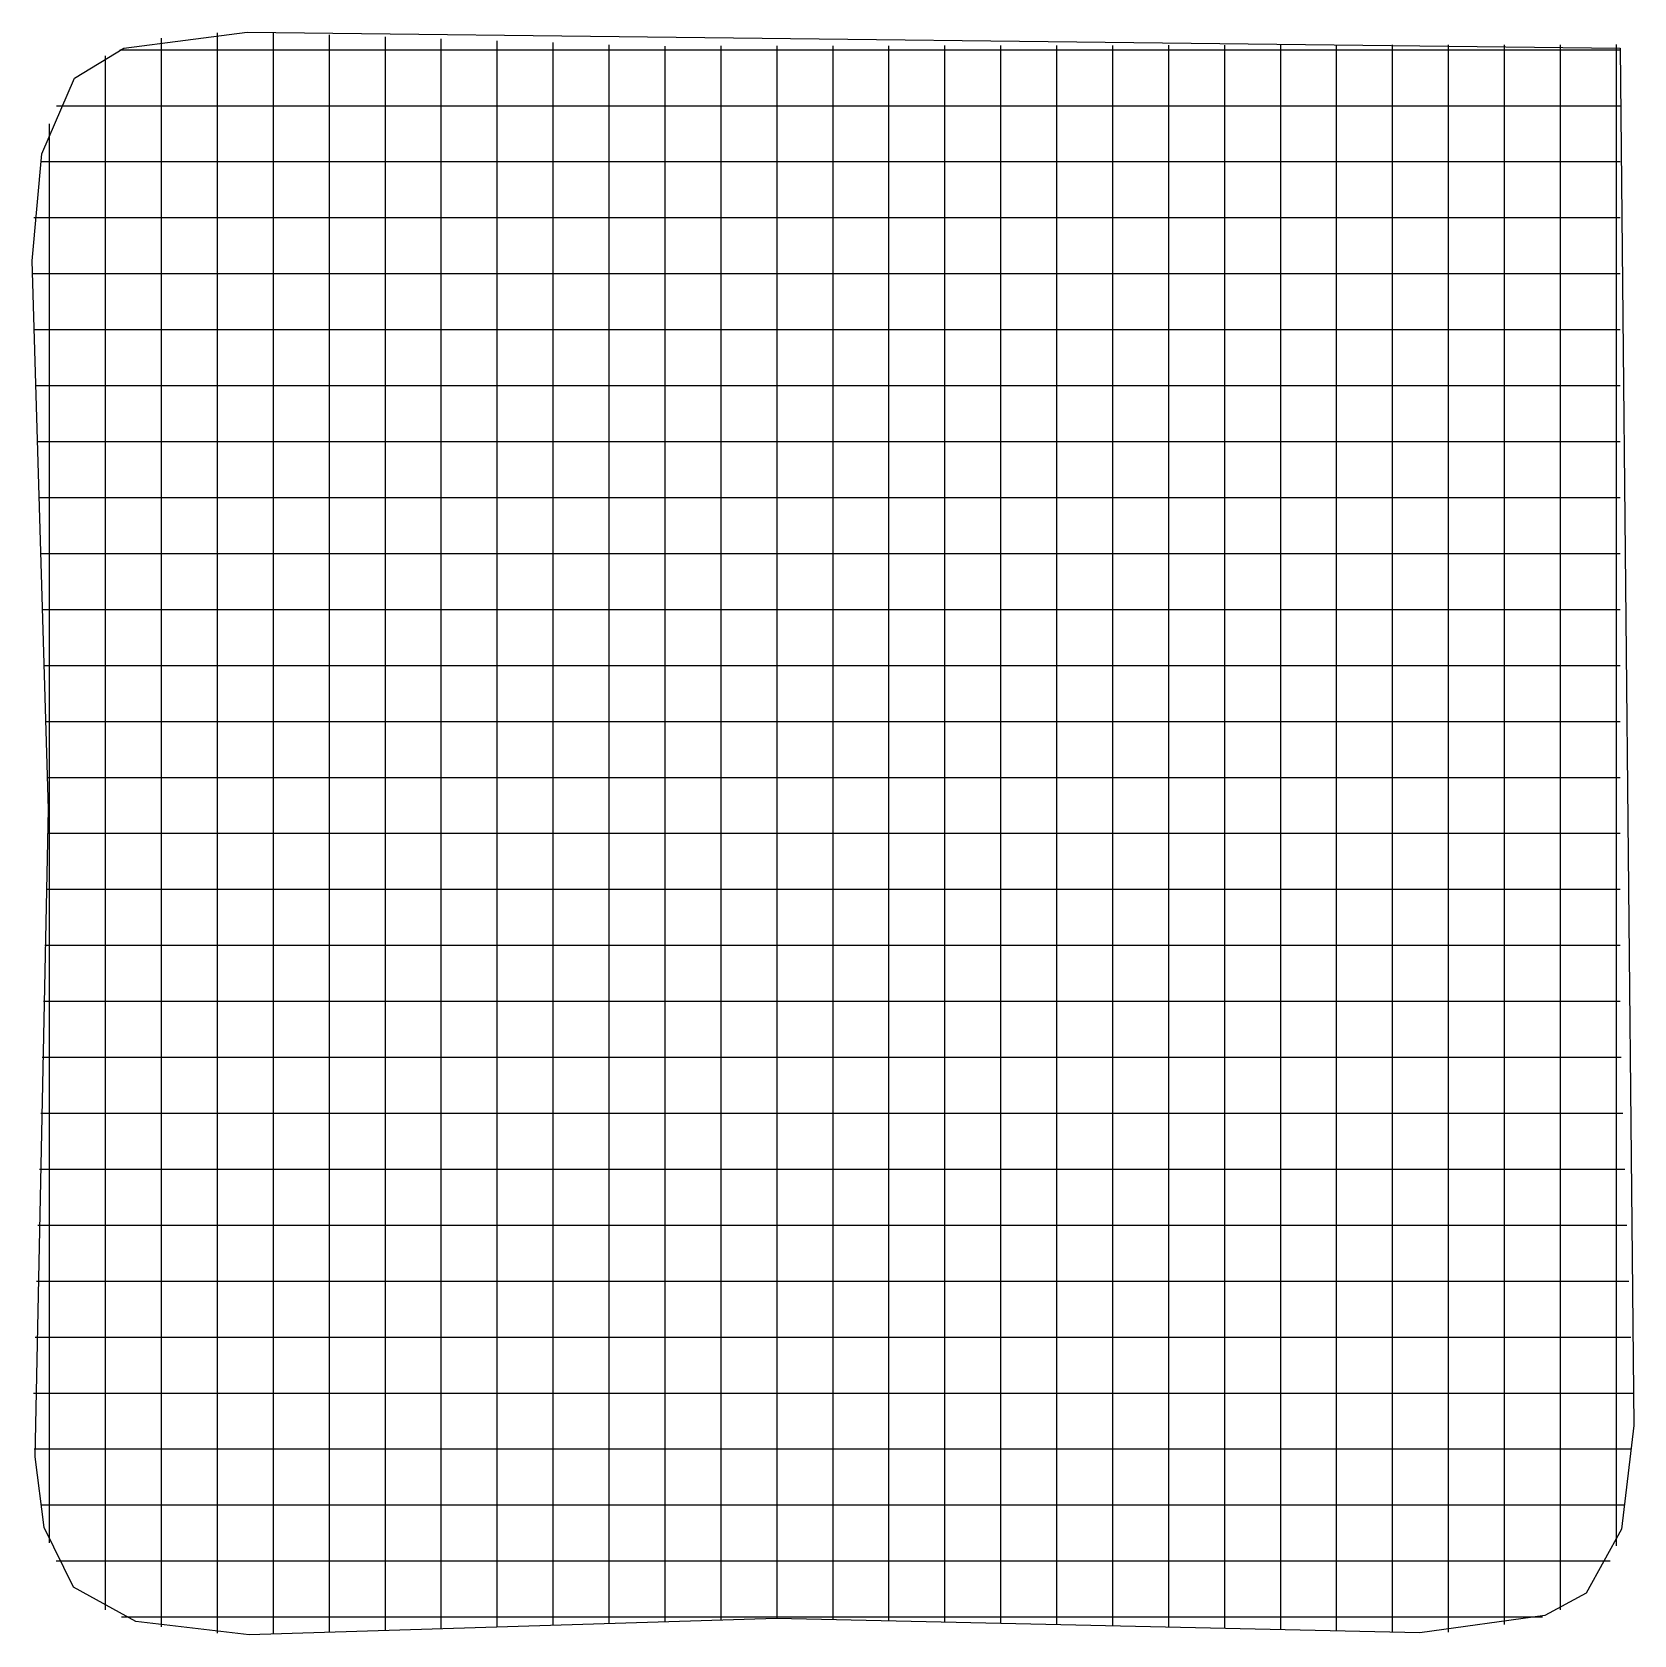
# Model space of a CAD drawing. Header units: metres. Extents: x 0.4 to 14.7, y 0.4 to 14.7.
import ezdxf

# ---------------------------------------------------------------- set-up
doc = ezdxf.new("R2010")
doc.units = ezdxf.units.M

msp = doc.modelspace()

# ---------------------------------------------------------------- linework, layer by layer
for p, q in [((1.593, 14.597), (1.593, 14.695)), ((2.093, 14.743), (2.093, 14.744)), ((2.093, 14.645), (2.093, 14.743)), ((2.093, 13.703), (2.093, 14.645)), ((2.593, 14.644), (2.593, 14.742)), ((2.593, 13.697), (2.593, 14.644)), ((3.093, 14.626), (3.093, 14.724)), ((3.093, 13.702), (3.093, 14.626)), ((3.593, 14.609), (3.593, 14.707)), ((3.593, 13.707), (3.593, 14.609)), ((4.093, 14.592), (4.093, 14.69)), ((4.593, 14.574), (4.593, 14.672)), ((5.093, 14.557), (5.093, 14.655)), ((5.593, 14.539), (5.593, 14.637)), ((6.093, 14.527), (6.093, 14.625)), ((6.593, 14.528), (6.593, 14.626)), ((7.093, 14.529), (7.093, 14.627)), ((7.593, 14.53), (7.593, 14.628)), ((8.093, 14.53), (8.093, 14.628)), ((8.593, 14.531), (8.593, 14.629)), ((9.093, 14.532), (9.093, 14.63)), ((9.593, 14.532), (9.593, 14.63)), ((10.093, 14.533), (10.093, 14.631)), ((10.593, 14.534), (10.593, 14.632)), ((11.093, 14.535), (11.093, 14.633)), ((11.593, 14.535), (11.593, 14.633)), ((12.093, 14.536), (12.093, 14.634)), ((12.593, 14.537), (12.593, 14.635)), ((13.093, 14.538), (13.093, 14.636)), ((13.593, 14.538), (13.593, 14.636)), ((14.093, 14.539), (14.093, 14.637)), ((14.593, 14.54), (14.593, 14.638)), ((1.093, 14.439), (1.093, 14.537)), ((1.221, 14.592), (1.319, 14.592)), ((1.221, 14.592), (1.319, 14.592)), ((1.319, 14.592), (1.659, 14.592)), ((1.593, 13.727), (1.593, 14.597)), ((1.659, 14.592), (1.861, 14.592)), ((1.861, 14.592), (2.35, 14.592)), ((2.35, 14.592), (3.361, 14.592)), ((3.361, 14.592), (3.459, 14.592)), ((3.459, 14.592), (3.661, 14.592)), ((3.661, 14.592), (4.15, 14.592)), ((4.093, 13.711), (4.093, 14.592)), ((4.15, 14.592), (5.161, 14.592)), ((4.593, 13.717), (4.593, 14.574)), ((5.093, 13.722), (5.093, 14.557)), ((5.161, 14.592), (5.259, 14.592)), ((5.259, 14.592), (5.461, 14.592)), ((5.461, 14.592), (5.738, 14.592)), ((5.593, 13.727), (5.593, 14.539)), ((5.738, 14.592), (5.835, 14.592)), ((5.835, 14.592), (6.847, 14.592)), ((6.093, 13.734), (6.093, 14.527)), ((6.593, 13.744), (6.593, 14.528)), ((6.847, 14.592), (7.335, 14.592)), ((7.093, 13.755), (7.093, 14.529)), ((7.335, 14.592), (7.538, 14.592)), ((7.538, 14.592), (7.635, 14.592)), ((7.593, 13.753), (7.593, 14.53)), ((7.635, 14.592), (8.647, 14.592)), ((8.093, 13.745), (8.093, 14.53)), ((8.593, 13.737), (8.593, 14.531)), ((8.647, 14.592), (9.135, 14.592)), ((9.093, 13.729), (9.093, 14.532)), ((9.135, 14.592), (9.338, 14.592)), ((9.338, 14.592), (9.435, 14.592)), ((9.435, 14.592), (10.447, 14.592)), ((9.593, 13.721), (9.593, 14.532)), ((10.093, 13.713), (10.093, 14.533)), ((10.447, 14.592), (10.935, 14.592)), ((10.593, 13.706), (10.593, 14.534)), ((10.935, 14.592), (11.138, 14.592)), ((11.093, 13.698), (11.093, 14.535)), ((11.138, 14.592), (11.235, 14.592)), ((11.235, 14.592), (12.247, 14.592)), ((11.593, 13.69), (11.593, 14.535)), ((12.093, 13.682), (12.093, 14.536)), ((12.247, 14.592), (12.735, 14.592)), ((12.593, 13.674), (12.593, 14.537)), ((12.735, 14.592), (12.938, 14.592)), ((12.938, 14.592), (13.035, 14.592)), ((13.035, 14.592), (14.047, 14.592)), ((13.093, 13.675), (13.093, 14.538)), ((13.593, 13.72), (13.593, 14.538)), ((14.047, 14.592), (14.424, 14.592)), ((14.093, 13.809), (14.093, 14.539)), ((14.424, 14.592), (14.626, 14.592)), ((14.593, 14.195), (14.593, 14.54)), ((1.093, 13.776), (1.093, 14.439)), ((14.593, 13.993), (14.593, 14.195)), ((0.654, 14.092), (0.752, 14.092)), ((0.654, 14.092), (0.752, 14.092)), ((0.752, 14.092), (1.474, 14.092)), ((1.474, 14.092), (1.963, 14.092)), ((1.963, 14.092), (2.165, 14.092)), ((2.165, 14.092), (2.263, 14.092)), ((2.263, 14.092), (3.274, 14.092)), ((3.274, 14.092), (3.763, 14.092)), ((3.763, 14.092), (3.965, 14.092)), ((3.965, 14.092), (4.063, 14.092)), ((4.063, 14.092), (5.074, 14.092)), ((5.074, 14.092), (5.563, 14.092)), ((5.563, 14.092), (5.765, 14.092)), ((5.765, 14.092), (5.863, 14.092)), ((5.863, 14.092), (6.874, 14.092)), ((6.874, 14.092), (7.363, 14.092)), ((7.363, 14.092), (7.565, 14.092)), ((7.565, 14.092), (7.663, 14.092)), ((7.663, 14.092), (8.674, 14.092)), ((8.674, 14.092), (9.163, 14.092)), ((9.163, 14.092), (9.365, 14.092)), ((9.365, 14.092), (9.463, 14.092)), ((9.463, 14.092), (10.474, 14.092)), ((10.474, 14.092), (10.963, 14.092)), ((10.963, 14.092), (11.165, 14.092)), ((11.165, 14.092), (11.263, 14.092)), ((11.263, 14.092), (12.274, 14.092)), ((12.274, 14.092), (12.763, 14.092)), ((12.763, 14.092), (12.965, 14.092)), ((12.965, 14.092), (13.063, 14.092)), ((13.063, 14.092), (14.074, 14.092)), ((14.074, 14.092), (14.424, 14.092)), ((14.424, 14.092), (14.626, 14.092)), ((0.593, 13.878), (0.593, 13.929)), ((14.593, 13.505), (14.593, 13.993)), ((0.593, 13.781), (0.593, 13.878)), ((0.593, 12.769), (0.593, 13.781)), ((1.093, 13.287), (1.093, 13.776)), ((7.093, 13.267), (7.093, 13.755)), ((7.593, 13.264), (7.593, 13.753)), ((14.093, 13.32), (14.093, 13.809)), ((1.593, 13.238), (1.593, 13.727)), ((2.093, 13.215), (2.093, 13.703)), ((2.593, 13.208), (2.593, 13.697)), ((3.093, 13.213), (3.093, 13.702)), ((3.593, 13.218), (3.593, 13.707)), ((4.093, 13.223), (4.093, 13.711)), ((4.593, 13.228), (4.593, 13.717)), ((5.093, 13.233), (5.093, 13.722)), ((5.593, 13.238), (5.593, 13.727)), ((6.093, 13.245), (6.093, 13.734)), ((6.593, 13.255), (6.593, 13.744)), ((8.093, 13.256), (8.093, 13.745)), ((8.593, 13.248), (8.593, 13.737)), ((9.093, 13.241), (9.093, 13.729)), ((9.593, 13.232), (9.593, 13.721)), ((10.093, 13.225), (10.093, 13.713)), ((10.593, 13.217), (10.593, 13.706)), ((11.093, 13.209), (11.093, 13.698)), ((11.593, 13.201), (11.593, 13.69)), ((12.093, 13.193), (12.093, 13.682)), ((12.593, 13.186), (12.593, 13.674)), ((13.093, 13.186), (13.093, 13.675)), ((13.593, 13.232), (13.593, 13.72)), ((0.511, 13.592), (0.609, 13.592)), ((0.511, 13.592), (0.609, 13.592)), ((0.609, 13.592), (1.428, 13.592)), ((1.428, 13.592), (1.917, 13.592)), ((1.917, 13.592), (2.119, 13.592)), ((2.119, 13.592), (2.217, 13.592)), ((2.217, 13.592), (3.228, 13.592)), ((3.228, 13.592), (3.717, 13.592)), ((3.717, 13.592), (3.919, 13.592)), ((3.919, 13.592), (4.017, 13.592)), ((4.017, 13.592), (5.028, 13.592)), ((5.028, 13.592), (5.517, 13.592)), ((5.517, 13.592), (5.719, 13.592)), ((5.719, 13.592), (5.817, 13.592)), ((5.817, 13.592), (6.828, 13.592)), ((6.828, 13.592), (7.317, 13.592)), ((7.317, 13.592), (7.519, 13.592)), ((7.519, 13.592), (7.617, 13.592)), ((7.617, 13.592), (8.628, 13.592)), ((8.628, 13.592), (9.117, 13.592)), ((9.117, 13.592), (9.319, 13.592)), ((9.319, 13.592), (9.417, 13.592)), ((9.417, 13.592), (10.428, 13.592)), ((10.428, 13.592), (10.917, 13.592)), ((10.917, 13.592), (11.119, 13.592)), ((11.119, 13.592), (11.217, 13.592)), ((11.217, 13.592), (12.228, 13.592)), ((12.228, 13.592), (12.717, 13.592)), ((12.717, 13.592), (12.919, 13.592)), ((12.919, 13.592), (13.017, 13.592)), ((13.017, 13.592), (14.028, 13.592)), ((14.028, 13.592), (14.424, 13.592)), ((14.424, 13.592), (14.626, 13.592)), ((14.593, 12.493), (14.593, 13.505)), ((14.093, 13.118), (14.093, 13.32)), ((1.093, 13.085), (1.093, 13.287)), ((1.593, 13.036), (1.593, 13.238)), ((2.093, 13.013), (2.093, 13.215)), ((2.593, 13.006), (2.593, 13.208)), ((3.093, 13.011), (3.093, 13.213)), ((3.593, 13.016), (3.593, 13.218)), ((4.093, 13.021), (4.093, 13.223)), ((4.593, 13.026), (4.593, 13.228)), ((5.093, 13.031), (5.093, 13.233)), ((5.593, 13.036), (5.593, 13.238)), ((6.093, 13.043), (6.093, 13.245)), ((6.593, 13.054), (6.593, 13.255)), ((7.093, 13.064), (7.093, 13.267)), ((7.593, 13.062), (7.593, 13.264)), ((8.093, 13.054), (8.093, 13.256)), ((8.593, 13.046), (8.593, 13.248)), ((9.093, 13.038), (9.093, 13.241)), ((9.593, 13.03), (9.593, 13.232)), ((10.093, 13.022), (10.093, 13.225)), ((10.593, 13.015), (10.593, 13.217)), ((11.093, 13.007), (11.093, 13.209)), ((11.593, 12.999), (11.593, 13.201)), ((12.093, 12.991), (12.093, 13.193)), ((12.593, 12.983), (12.593, 13.186)), ((13.093, 12.983), (13.093, 13.186)), ((13.593, 13.029), (13.593, 13.232)), ((0.451, 13.092), (0.549, 13.092)), ((0.451, 13.092), (0.549, 13.092)), ((0.549, 13.092), (1.408, 13.092)), ((1.093, 12.987), (1.093, 13.085)), ((1.408, 13.092), (1.897, 13.092)), ((1.593, 12.938), (1.593, 13.036)), ((1.897, 13.092), (2.099, 13.092)), ((2.099, 13.092), (2.197, 13.092)), ((2.197, 13.092), (3.208, 13.092)), ((3.208, 13.092), (3.697, 13.092)), ((3.697, 13.092), (3.899, 13.092)), ((3.899, 13.092), (3.997, 13.092)), ((3.997, 13.092), (5.008, 13.092)), ((5.008, 13.092), (5.497, 13.092)), ((5.093, 12.933), (5.093, 13.031)), ((5.497, 13.092), (5.699, 13.092)), ((5.593, 12.938), (5.593, 13.036)), ((5.699, 13.092), (5.797, 13.092)), ((5.797, 13.092), (6.808, 13.092)), ((6.093, 12.945), (6.093, 13.043)), ((6.593, 12.956), (6.593, 13.054)), ((6.808, 13.092), (7.297, 13.092)), ((7.093, 12.967), (7.093, 13.064)), ((7.297, 13.092), (7.499, 13.092)), ((7.499, 13.092), (7.597, 13.092)), ((7.593, 12.964), (7.593, 13.062)), ((7.597, 13.092), (8.608, 13.092)), ((8.093, 12.956), (8.093, 13.054)), ((8.593, 12.948), (8.593, 13.046)), ((8.608, 13.092), (9.097, 13.092)), ((9.093, 12.941), (9.093, 13.038)), ((9.097, 13.092), (9.299, 13.092)), ((9.299, 13.092), (9.397, 13.092)), ((9.397, 13.092), (10.408, 13.092)), ((9.593, 12.932), (9.593, 13.03)), ((10.408, 13.092), (10.897, 13.092)), ((10.897, 13.092), (11.099, 13.092)), ((11.099, 13.092), (11.197, 13.092)), ((11.197, 13.092), (12.208, 13.092)), ((12.208, 13.092), (12.697, 13.092)), ((12.697, 13.092), (12.899, 13.092)), ((12.899, 13.092), (12.997, 13.092)), ((12.997, 13.092), (14.008, 13.092)), ((14.008, 13.092), (14.424, 13.092)), ((14.093, 13.02), (14.093, 13.118)), ((14.424, 13.092), (14.626, 13.092)), ((1.093, 11.976), (1.093, 12.987)), ((1.593, 11.927), (1.593, 12.938)), ((2.093, 12.915), (2.093, 13.013)), ((2.093, 11.903), (2.093, 12.915)), ((2.593, 12.908), (2.593, 13.006)), ((2.593, 11.897), (2.593, 12.908)), ((3.093, 12.913), (3.093, 13.011)), ((3.093, 11.902), (3.093, 12.913)), ((3.593, 12.918), (3.593, 13.016)), ((3.593, 11.907), (3.593, 12.918)), ((4.093, 12.923), (4.093, 13.021)), ((4.093, 11.911), (4.093, 12.923)), ((4.593, 12.928), (4.593, 13.026)), ((4.593, 11.917), (4.593, 12.928)), ((5.093, 11.922), (5.093, 12.933)), ((5.593, 11.927), (5.593, 12.938)), ((6.093, 11.934), (6.093, 12.945)), ((6.593, 11.944), (6.593, 12.956)), ((7.093, 11.955), (7.093, 12.967)), ((7.593, 11.953), (7.593, 12.964)), ((8.093, 11.945), (8.093, 12.956)), ((8.593, 11.937), (8.593, 12.948)), ((9.093, 11.929), (9.093, 12.941)), ((9.593, 11.921), (9.593, 12.932)), ((10.093, 12.925), (10.093, 13.022)), ((10.093, 11.913), (10.093, 12.925)), ((10.593, 12.917), (10.593, 13.015)), ((10.593, 11.906), (10.593, 12.917)), ((11.093, 12.909), (11.093, 13.007)), ((11.093, 11.898), (11.093, 12.909)), ((11.593, 12.901), (11.593, 12.999)), ((11.593, 11.89), (11.593, 12.901)), ((12.093, 12.893), (12.093, 12.991)), ((12.093, 11.882), (12.093, 12.893)), ((12.593, 12.886), (12.593, 12.983)), ((13.093, 12.886), (13.093, 12.983)), ((13.593, 12.932), (13.593, 13.029)), ((13.593, 11.92), (13.593, 12.932)), ((14.093, 12.009), (14.093, 13.02)), ((0.593, 12.281), (0.593, 12.769)), ((12.593, 11.874), (12.593, 12.886)), ((13.093, 11.875), (13.093, 12.886)), ((0.438, 12.592), (0.536, 12.592)), ((0.438, 12.592), (0.536, 12.592)), ((0.536, 12.592), (1.404, 12.592)), ((1.404, 12.592), (1.893, 12.592)), ((1.893, 12.592), (2.095, 12.592)), ((2.095, 12.592), (2.193, 12.592)), ((2.193, 12.592), (3.204, 12.592)), ((3.204, 12.592), (3.693, 12.592)), ((3.693, 12.592), (3.895, 12.592)), ((3.895, 12.592), (3.993, 12.592)), ((3.993, 12.592), (5.004, 12.592)), ((5.004, 12.592), (5.493, 12.592)), ((5.493, 12.592), (5.695, 12.592)), ((5.695, 12.592), (5.793, 12.592)), ((5.793, 12.592), (6.804, 12.592)), ((6.804, 12.592), (7.293, 12.592)), ((7.293, 12.592), (7.495, 12.592)), ((7.495, 12.592), (7.593, 12.592)), ((7.593, 12.592), (8.604, 12.592)), ((8.604, 12.592), (9.093, 12.592)), ((9.093, 12.592), (9.295, 12.592)), ((9.295, 12.592), (9.393, 12.592)), ((9.393, 12.592), (10.404, 12.592)), ((10.404, 12.592), (10.893, 12.592)), ((10.893, 12.592), (11.095, 12.592)), ((11.095, 12.592), (11.193, 12.592)), ((11.193, 12.592), (12.204, 12.592)), ((12.204, 12.592), (12.693, 12.592)), ((12.693, 12.592), (12.895, 12.592)), ((12.895, 12.592), (12.993, 12.592)), ((12.993, 12.592), (14.004, 12.592)), ((14.004, 12.592), (14.424, 12.592)), ((14.424, 12.592), (14.626, 12.592)), ((14.593, 12.395), (14.593, 12.493)), ((14.593, 12.193), (14.593, 12.395)), ((0.593, 12.078), (0.593, 12.281)), ((14.593, 11.705), (14.593, 12.193)), ((0.453, 12.092), (0.551, 12.092)), ((0.453, 12.092), (0.551, 12.092)), ((0.551, 12.092), (1.409, 12.092)), ((0.593, 11.981), (0.593, 12.078)), ((1.409, 12.092), (1.898, 12.092)), ((1.898, 12.092), (2.1, 12.092)), ((2.1, 12.092), (2.198, 12.092)), ((2.198, 12.092), (3.209, 12.092)), ((3.209, 12.092), (3.698, 12.092)), ((3.698, 12.092), (3.9, 12.092)), ((3.9, 12.092), (3.998, 12.092)), ((3.998, 12.092), (5.009, 12.092)), ((5.009, 12.092), (5.498, 12.092)), ((5.498, 12.092), (5.7, 12.092)), ((5.7, 12.092), (5.798, 12.092)), ((5.798, 12.092), (6.809, 12.092)), ((6.809, 12.092), (7.298, 12.092)), ((7.298, 12.092), (7.5, 12.092)), ((7.5, 12.092), (7.598, 12.092)), ((7.598, 12.092), (8.609, 12.092)), ((8.609, 12.092), (9.098, 12.092)), ((9.098, 12.092), (9.3, 12.092)), ((9.3, 12.092), (9.398, 12.092)), ((9.398, 12.092), (10.409, 12.092)), ((10.409, 12.092), (10.898, 12.092)), ((10.898, 12.092), (11.1, 12.092)), ((11.1, 12.092), (11.198, 12.092)), ((11.198, 12.092), (12.209, 12.092)), ((12.209, 12.092), (12.698, 12.092)), ((12.698, 12.092), (12.9, 12.092)), ((12.9, 12.092), (12.998, 12.092)), ((12.998, 12.092), (14.009, 12.092)), ((14.009, 12.092), (14.424, 12.092)), ((14.424, 12.092), (14.626, 12.092)), ((0.593, 10.969), (0.593, 11.981)), ((1.093, 11.487), (1.093, 11.976)), ((1.593, 11.438), (1.593, 11.927)), ((2.093, 11.415), (2.093, 11.903)), ((2.593, 11.408), (2.593, 11.897)), ((3.093, 11.413), (3.093, 11.902)), ((3.593, 11.418), (3.593, 11.907)), ((4.093, 11.423), (4.093, 11.911)), ((4.593, 11.428), (4.593, 11.917)), ((5.093, 11.433), (5.093, 11.922)), ((5.593, 11.438), (5.593, 11.927)), ((6.093, 11.445), (6.093, 11.934)), ((6.593, 11.455), (6.593, 11.944)), ((7.093, 11.467), (7.093, 11.955)), ((7.593, 11.464), (7.593, 11.953)), ((8.093, 11.456), (8.093, 11.945)), ((8.593, 11.448), (8.593, 11.937)), ((9.093, 11.441), (9.093, 11.929)), ((9.593, 11.432), (9.593, 11.921)), ((10.093, 11.425), (10.093, 11.913)), ((10.593, 11.417), (10.593, 11.906)), ((11.093, 11.409), (11.093, 11.898)), ((11.593, 11.401), (11.593, 11.89)), ((13.593, 11.432), (13.593, 11.92)), ((14.093, 11.52), (14.093, 12.009)), ((12.093, 11.393), (12.093, 11.882)), ((12.593, 11.386), (12.593, 11.874)), ((13.093, 11.386), (13.093, 11.875)), ((14.593, 10.693), (14.593, 11.705)), ((0.468, 11.592), (0.566, 11.592)), ((0.468, 11.592), (0.566, 11.592)), ((0.566, 11.592), (1.414, 11.592)), ((1.093, 11.285), (1.093, 11.487)), ((1.414, 11.592), (1.903, 11.592)), ((1.903, 11.592), (2.105, 11.592)), ((2.105, 11.592), (2.203, 11.592)), ((2.203, 11.592), (3.214, 11.592)), ((3.214, 11.592), (3.703, 11.592)), ((3.703, 11.592), (3.905, 11.592)), ((3.905, 11.592), (4.003, 11.592)), ((4.003, 11.592), (5.014, 11.592)), ((5.014, 11.592), (5.503, 11.592)), ((5.503, 11.592), (5.705, 11.592)), ((5.705, 11.592), (5.803, 11.592)), ((5.803, 11.592), (6.814, 11.592)), ((6.593, 11.254), (6.593, 11.455)), ((6.814, 11.592), (7.303, 11.592)), ((7.093, 11.264), (7.093, 11.467)), ((7.303, 11.592), (7.505, 11.592)), ((7.505, 11.592), (7.603, 11.592)), ((7.593, 11.262), (7.593, 11.464)), ((7.603, 11.592), (8.614, 11.592)), ((8.093, 11.254), (8.093, 11.456)), ((8.614, 11.592), (9.103, 11.592)), ((9.103, 11.592), (9.305, 11.592)), ((9.305, 11.592), (9.403, 11.592)), ((9.403, 11.592), (10.414, 11.592)), ((10.414, 11.592), (10.903, 11.592)), ((10.903, 11.592), (11.105, 11.592)), ((11.105, 11.592), (11.203, 11.592)), ((11.203, 11.592), (12.214, 11.592)), ((12.214, 11.592), (12.703, 11.592)), ((12.703, 11.592), (12.905, 11.592)), ((12.905, 11.592), (13.003, 11.592)), ((13.003, 11.592), (14.014, 11.592)), ((14.014, 11.592), (14.424, 11.592)), ((14.093, 11.318), (14.093, 11.52)), ((14.424, 11.592), (14.626, 11.592)), ((1.593, 11.236), (1.593, 11.438)), ((2.093, 11.213), (2.093, 11.415)), ((2.593, 11.206), (2.593, 11.408)), ((3.093, 11.211), (3.093, 11.413)), ((3.593, 11.216), (3.593, 11.418)), ((4.093, 11.221), (4.093, 11.423)), ((4.593, 11.226), (4.593, 11.428)), ((5.093, 11.231), (5.093, 11.433)), ((5.593, 11.236), (5.593, 11.438)), ((6.093, 11.243), (6.093, 11.445)), ((8.593, 11.246), (8.593, 11.448)), ((9.093, 11.238), (9.093, 11.441)), ((9.593, 11.23), (9.593, 11.432)), ((10.093, 11.222), (10.093, 11.425)), ((10.593, 11.215), (10.593, 11.417)), ((11.093, 11.207), (11.093, 11.409)), ((11.593, 11.199), (11.593, 11.401)), ((12.093, 11.191), (12.093, 11.393)), ((12.593, 11.183), (12.593, 11.386)), ((13.093, 11.183), (13.093, 11.386)), ((13.593, 11.229), (13.593, 11.432)), ((14.093, 11.22), (14.093, 11.318)), ((1.093, 11.187), (1.093, 11.285)), ((1.093, 10.176), (1.093, 11.187)), ((1.593, 11.138), (1.593, 11.236)), ((2.093, 11.115), (2.093, 11.213)), ((2.593, 11.108), (2.593, 11.206)), ((3.093, 11.113), (3.093, 11.211)), ((3.593, 11.118), (3.593, 11.216)), ((4.093, 11.123), (4.093, 11.221)), ((4.593, 11.128), (4.593, 11.226)), ((5.093, 11.133), (5.093, 11.231)), ((5.593, 11.138), (5.593, 11.236)), ((6.093, 11.145), (6.093, 11.243)), ((6.593, 11.156), (6.593, 11.254)), ((7.093, 11.167), (7.093, 11.264)), ((7.593, 11.164), (7.593, 11.262)), ((8.093, 11.156), (8.093, 11.254)), ((8.593, 11.148), (8.593, 11.246)), ((9.093, 11.141), (9.093, 11.238)), ((9.593, 11.132), (9.593, 11.23)), ((10.093, 11.125), (10.093, 11.222)), ((10.593, 11.117), (10.593, 11.215)), ((11.093, 11.109), (11.093, 11.207)), ((11.593, 11.101), (11.593, 11.199)), ((12.093, 11.093), (12.093, 11.191)), ((12.593, 11.086), (12.593, 11.183)), ((13.093, 11.086), (13.093, 11.183)), ((13.593, 11.132), (13.593, 11.229)), ((14.093, 10.209), (14.093, 11.22)), ((0.484, 11.092), (0.582, 11.092)), ((0.484, 11.092), (0.582, 11.092)), ((0.582, 11.092), (1.419, 11.092)), ((1.419, 11.092), (1.908, 11.092)), ((1.593, 10.127), (1.593, 11.138)), ((1.908, 11.092), (2.11, 11.092)), ((2.093, 10.103), (2.093, 11.115)), ((2.11, 11.092), (2.208, 11.092)), ((2.208, 11.092), (3.219, 11.092)), ((2.593, 10.097), (2.593, 11.108)), ((3.093, 10.102), (3.093, 11.113)), ((3.219, 11.092), (3.708, 11.092)), ((3.593, 10.107), (3.593, 11.118)), ((3.708, 11.092), (3.91, 11.092)), ((3.91, 11.092), (4.008, 11.092)), ((4.008, 11.092), (5.019, 11.092)), ((4.093, 10.111), (4.093, 11.123)), ((4.593, 10.117), (4.593, 11.128)), ((5.019, 11.092), (5.508, 11.092)), ((5.093, 10.122), (5.093, 11.133)), ((5.508, 11.092), (5.71, 11.092)), ((5.593, 10.127), (5.593, 11.138)), ((5.71, 11.092), (5.808, 11.092)), ((5.808, 11.092), (6.819, 11.092)), ((6.093, 10.134), (6.093, 11.145)), ((6.593, 10.144), (6.593, 11.156)), ((6.819, 11.092), (7.308, 11.092)), ((7.093, 10.155), (7.093, 11.167)), ((7.308, 11.092), (7.51, 11.092)), ((7.51, 11.092), (7.608, 11.092)), ((7.593, 10.153), (7.593, 11.164)), ((7.608, 11.092), (8.619, 11.092)), ((8.093, 10.145), (8.093, 11.156)), ((8.593, 10.137), (8.593, 11.148)), ((8.619, 11.092), (9.108, 11.092)), ((9.093, 10.129), (9.093, 11.141)), ((9.108, 11.092), (9.31, 11.092)), ((9.31, 11.092), (9.408, 11.092)), ((9.408, 11.092), (10.419, 11.092)), ((9.593, 10.121), (9.593, 11.132)), ((10.093, 10.113), (10.093, 11.125)), ((10.419, 11.092), (10.908, 11.092)), ((10.593, 10.106), (10.593, 11.117)), ((10.908, 11.092), (11.11, 11.092)), ((11.093, 10.098), (11.093, 11.109)), ((11.11, 11.092), (11.208, 11.092)), ((11.208, 11.092), (12.219, 11.092)), ((11.593, 10.09), (11.593, 11.101)), ((12.093, 10.082), (12.093, 11.093)), ((12.219, 11.092), (12.708, 11.092)), ((12.593, 10.074), (12.593, 11.086)), ((12.708, 11.092), (12.91, 11.092)), ((12.91, 11.092), (13.008, 11.092)), ((13.008, 11.092), (14.019, 11.092)), ((13.093, 10.075), (13.093, 11.086)), ((13.593, 10.12), (13.593, 11.132)), ((14.019, 11.092), (14.424, 11.092)), ((14.424, 11.092), (14.626, 11.092)), ((0.593, 10.481), (0.593, 10.969)), ((14.593, 10.595), (14.593, 10.693)), ((0.499, 10.592), (0.597, 10.592)), ((0.499, 10.592), (0.597, 10.592)), ((0.593, 10.278), (0.593, 10.481)), ((0.597, 10.592), (1.424, 10.592)), ((1.424, 10.592), (1.913, 10.592)), ((1.913, 10.592), (2.115, 10.592)), ((2.115, 10.592), (2.213, 10.592)), ((2.213, 10.592), (3.224, 10.592)), ((3.224, 10.592), (3.713, 10.592)), ((3.713, 10.592), (3.915, 10.592)), ((3.915, 10.592), (4.013, 10.592)), ((4.013, 10.592), (5.024, 10.592)), ((5.024, 10.592), (5.513, 10.592)), ((5.513, 10.592), (5.715, 10.592)), ((5.715, 10.592), (5.813, 10.592)), ((5.813, 10.592), (6.824, 10.592)), ((6.824, 10.592), (7.313, 10.592)), ((7.313, 10.592), (7.515, 10.592)), ((7.515, 10.592), (7.613, 10.592)), ((7.613, 10.592), (8.624, 10.592)), ((8.624, 10.592), (9.113, 10.592)), ((9.113, 10.592), (9.315, 10.592)), ((9.315, 10.592), (9.413, 10.592)), ((9.413, 10.592), (10.424, 10.592)), ((10.424, 10.592), (10.913, 10.592)), ((10.913, 10.592), (11.115, 10.592)), ((11.115, 10.592), (11.213, 10.592)), ((11.213, 10.592), (12.224, 10.592)), ((12.224, 10.592), (12.713, 10.592)), ((12.713, 10.592), (12.915, 10.592)), ((12.915, 10.592), (13.013, 10.592)), ((13.013, 10.592), (14.024, 10.592)), ((14.024, 10.592), (14.424, 10.592)), ((14.424, 10.592), (14.626, 10.592)), ((14.593, 10.393), (14.593, 10.595)), ((14.593, 9.905), (14.593, 10.393)), ((0.593, 10.181), (0.593, 10.278)), ((0.593, 9.169), (0.593, 10.181)), ((1.093, 9.687), (1.093, 10.176)), ((14.093, 9.72), (14.093, 10.209)), ((0.514, 10.092), (0.612, 10.092)), ((0.514, 10.092), (0.612, 10.092)), ((0.612, 10.092), (1.429, 10.092)), ((1.429, 10.092), (1.918, 10.092)), ((1.593, 9.638), (1.593, 10.127)), ((1.918, 10.092), (2.12, 10.092)), ((2.093, 9.615), (2.093, 10.103)), ((2.12, 10.092), (2.218, 10.092)), ((2.218, 10.092), (3.229, 10.092)), ((2.593, 9.608), (2.593, 10.097)), ((3.093, 9.613), (3.093, 10.102)), ((3.229, 10.092), (3.718, 10.092)), ((3.593, 9.618), (3.593, 10.107)), ((3.718, 10.092), (3.92, 10.092)), ((3.92, 10.092), (4.018, 10.092)), ((4.018, 10.092), (5.029, 10.092)), ((4.093, 9.623), (4.093, 10.111)), ((4.593, 9.628), (4.593, 10.117)), ((5.029, 10.092), (5.518, 10.092)), ((5.093, 9.633), (5.093, 10.122)), ((5.518, 10.092), (5.72, 10.092)), ((5.593, 9.638), (5.593, 10.127)), ((5.72, 10.092), (5.818, 10.092)), ((5.818, 10.092), (6.829, 10.092)), ((6.093, 9.645), (6.093, 10.134)), ((6.593, 9.655), (6.593, 10.144)), ((6.829, 10.092), (7.318, 10.092)), ((7.093, 9.667), (7.093, 10.155)), ((7.318, 10.092), (7.52, 10.092)), ((7.52, 10.092), (7.618, 10.092)), ((7.593, 9.664), (7.593, 10.153)), ((7.618, 10.092), (8.629, 10.092)), ((8.093, 9.656), (8.093, 10.145)), ((8.593, 9.648), (8.593, 10.137)), ((8.629, 10.092), (9.118, 10.092)), ((9.093, 9.641), (9.093, 10.129)), ((9.118, 10.092), (9.32, 10.092)), ((9.32, 10.092), (9.418, 10.092)), ((9.418, 10.092), (10.429, 10.092)), ((9.593, 9.632), (9.593, 10.121)), ((10.093, 9.625), (10.093, 10.113)), ((10.429, 10.092), (10.918, 10.092)), ((10.593, 9.617), (10.593, 10.106)), ((10.918, 10.092), (11.12, 10.092)), ((11.093, 9.609), (11.093, 10.098)), ((11.12, 10.092), (11.218, 10.092)), ((11.218, 10.092), (12.229, 10.092)), ((11.593, 9.601), (11.593, 10.09)), ((12.093, 9.593), (12.093, 10.082)), ((12.229, 10.092), (12.718, 10.092)), ((12.593, 9.586), (12.593, 10.074)), ((12.718, 10.092), (12.92, 10.092)), ((12.92, 10.092), (13.018, 10.092)), ((13.018, 10.092), (14.029, 10.092)), ((13.093, 9.586), (13.093, 10.075)), ((13.593, 9.632), (13.593, 10.12)), ((14.029, 10.092), (14.424, 10.092)), ((14.424, 10.092), (14.626, 10.092)), ((14.593, 8.893), (14.593, 9.905)), ((1.093, 9.485), (1.093, 9.687)), ((1.593, 9.436), (1.593, 9.638)), ((2.093, 9.413), (2.093, 9.615)), ((2.593, 9.406), (2.593, 9.608)), ((3.093, 9.411), (3.093, 9.613)), ((3.593, 9.416), (3.593, 9.618)), ((4.093, 9.421), (4.093, 9.623)), ((4.593, 9.426), (4.593, 9.628)), ((5.093, 9.431), (5.093, 9.633)), ((5.593, 9.436), (5.593, 9.638)), ((6.093, 9.443), (6.093, 9.645)), ((6.593, 9.454), (6.593, 9.655)), ((7.093, 9.464), (7.093, 9.667)), ((7.593, 9.462), (7.593, 9.664)), ((8.093, 9.454), (8.093, 9.656)), ((8.593, 9.446), (8.593, 9.648)), ((9.093, 9.438), (9.093, 9.641)), ((9.593, 9.43), (9.593, 9.632)), ((10.093, 9.422), (10.093, 9.625)), ((10.593, 9.415), (10.593, 9.617)), ((11.093, 9.407), (11.093, 9.609)), ((11.593, 9.399), (11.593, 9.601)), ((13.593, 9.429), (13.593, 9.632)), ((14.093, 9.518), (14.093, 9.72)), ((0.529, 9.592), (0.627, 9.592)), ((0.529, 9.592), (0.627, 9.592)), ((0.627, 9.592), (1.434, 9.592)), ((1.093, 9.387), (1.093, 9.485)), ((1.434, 9.592), (1.923, 9.592)), ((1.923, 9.592), (2.125, 9.592)), ((2.125, 9.592), (2.222, 9.592)), ((2.222, 9.592), (3.234, 9.592)), ((3.234, 9.592), (3.723, 9.592)), ((3.723, 9.592), (3.925, 9.592)), ((3.925, 9.592), (4.022, 9.592)), ((4.022, 9.592), (5.034, 9.592)), ((5.034, 9.592), (5.523, 9.592)), ((5.523, 9.592), (5.725, 9.592)), ((5.725, 9.592), (5.822, 9.592)), ((5.822, 9.592), (6.834, 9.592)), ((6.593, 9.356), (6.593, 9.454)), ((6.834, 9.592), (7.323, 9.592)), ((7.093, 9.367), (7.093, 9.464)), ((7.323, 9.592), (7.525, 9.592)), ((7.525, 9.592), (7.622, 9.592)), ((7.593, 9.364), (7.593, 9.462)), ((7.622, 9.592), (8.634, 9.592)), ((8.093, 9.356), (8.093, 9.454)), ((8.634, 9.592), (9.123, 9.592)), ((9.123, 9.592), (9.325, 9.592)), ((9.325, 9.592), (9.422, 9.592)), ((9.422, 9.592), (10.434, 9.592)), ((10.434, 9.592), (10.923, 9.592)), ((10.923, 9.592), (11.125, 9.592)), ((11.125, 9.592), (11.222, 9.592)), ((11.222, 9.592), (12.234, 9.592)), ((12.093, 9.391), (12.093, 9.593)), ((12.234, 9.592), (12.723, 9.592)), ((12.593, 9.383), (12.593, 9.586)), ((12.723, 9.592), (12.925, 9.592)), ((12.925, 9.592), (13.022, 9.592)), ((13.022, 9.592), (14.034, 9.592)), ((13.093, 9.383), (13.093, 9.586)), ((14.034, 9.592), (14.424, 9.592)), ((14.093, 9.42), (14.093, 9.518)), ((14.424, 9.592), (14.626, 9.592)), ((1.093, 8.376), (1.093, 9.387)), ((1.593, 9.338), (1.593, 9.436)), ((1.593, 8.327), (1.593, 9.338)), ((2.093, 9.315), (2.093, 9.413)), ((2.093, 8.303), (2.093, 9.315)), ((2.593, 9.308), (2.593, 9.406)), ((2.593, 8.297), (2.593, 9.308)), ((3.093, 9.313), (3.093, 9.411)), ((3.093, 8.302), (3.093, 9.313)), ((3.593, 9.318), (3.593, 9.416)), ((3.593, 8.307), (3.593, 9.318)), ((4.093, 9.323), (4.093, 9.421)), ((4.093, 8.311), (4.093, 9.323)), ((4.593, 9.328), (4.593, 9.426)), ((4.593, 8.317), (4.593, 9.328)), ((5.093, 9.333), (5.093, 9.431)), ((5.093, 8.322), (5.093, 9.333)), ((5.593, 9.338), (5.593, 9.436)), ((5.593, 8.327), (5.593, 9.338)), ((6.093, 9.345), (6.093, 9.443)), ((6.093, 8.334), (6.093, 9.345)), ((6.593, 8.344), (6.593, 9.356)), ((7.093, 8.355), (7.093, 9.367)), ((7.593, 8.353), (7.593, 9.364)), ((8.093, 8.345), (8.093, 9.356)), ((8.593, 9.348), (8.593, 9.446)), ((8.593, 8.337), (8.593, 9.348)), ((9.093, 9.341), (9.093, 9.438)), ((9.093, 8.329), (9.093, 9.341)), ((9.593, 9.332), (9.593, 9.43)), ((9.593, 8.321), (9.593, 9.332)), ((10.093, 9.325), (10.093, 9.422)), ((10.093, 8.313), (10.093, 9.325)), ((10.593, 9.317), (10.593, 9.415)), ((10.593, 8.306), (10.593, 9.317)), ((11.093, 9.309), (11.093, 9.407)), ((11.093, 8.298), (11.093, 9.309)), ((11.593, 9.301), (11.593, 9.399)), ((12.093, 9.293), (12.093, 9.391)), ((12.593, 9.286), (12.593, 9.383)), ((13.093, 9.286), (13.093, 9.383)), ((13.593, 9.332), (13.593, 9.429)), ((13.593, 8.32), (13.593, 9.332)), ((14.093, 8.409), (14.093, 9.42)), ((0.593, 8.681), (0.593, 9.169)), ((11.593, 8.29), (11.593, 9.301)), ((12.093, 8.282), (12.093, 9.293)), ((12.593, 8.274), (12.593, 9.286)), ((13.093, 8.275), (13.093, 9.286)), ((0.545, 9.092), (0.643, 9.092)), ((0.545, 9.092), (0.643, 9.092)), ((0.643, 9.092), (1.439, 9.092)), ((1.439, 9.092), (1.928, 9.092)), ((1.928, 9.092), (2.13, 9.092)), ((2.13, 9.092), (2.228, 9.092)), ((2.228, 9.092), (3.239, 9.092)), ((3.239, 9.092), (3.728, 9.092)), ((3.728, 9.092), (3.93, 9.092)), ((3.93, 9.092), (4.028, 9.092)), ((4.028, 9.092), (5.039, 9.092)), ((5.039, 9.092), (5.528, 9.092)), ((5.528, 9.092), (5.73, 9.092)), ((5.73, 9.092), (5.828, 9.092)), ((5.828, 9.092), (6.839, 9.092)), ((6.839, 9.092), (7.328, 9.092)), ((7.328, 9.092), (7.53, 9.092)), ((7.53, 9.092), (7.628, 9.092)), ((7.628, 9.092), (8.639, 9.092)), ((8.639, 9.092), (9.128, 9.092)), ((9.128, 9.092), (9.33, 9.092)), ((9.33, 9.092), (9.428, 9.092)), ((9.428, 9.092), (10.439, 9.092)), ((10.439, 9.092), (10.928, 9.092)), ((10.928, 9.092), (11.13, 9.092)), ((11.13, 9.092), (11.228, 9.092)), ((11.228, 9.092), (12.239, 9.092)), ((12.239, 9.092), (12.728, 9.092)), ((12.728, 9.092), (12.93, 9.092)), ((12.93, 9.092), (13.028, 9.092)), ((13.028, 9.092), (14.039, 9.092)), ((14.039, 9.092), (14.424, 9.092)), ((14.424, 9.092), (14.626, 9.092)), ((14.593, 8.795), (14.593, 8.893)), ((14.593, 8.593), (14.593, 8.795)), ((0.56, 8.592), (0.658, 8.592)), ((0.56, 8.592), (0.658, 8.592)), ((0.593, 8.478), (0.593, 8.681)), ((0.658, 8.592), (1.444, 8.592)), ((1.444, 8.592), (1.933, 8.592)), ((1.933, 8.592), (2.135, 8.592)), ((2.135, 8.592), (2.233, 8.592)), ((2.233, 8.592), (3.244, 8.592)), ((3.244, 8.592), (3.733, 8.592)), ((3.733, 8.592), (3.935, 8.592)), ((3.935, 8.592), (4.033, 8.592)), ((4.033, 8.592), (5.044, 8.592)), ((5.044, 8.592), (5.533, 8.592)), ((5.533, 8.592), (5.735, 8.592)), ((5.735, 8.592), (5.833, 8.592)), ((5.833, 8.592), (6.844, 8.592)), ((6.844, 8.592), (7.333, 8.592)), ((7.333, 8.592), (7.535, 8.592)), ((7.535, 8.592), (7.633, 8.592)), ((7.633, 8.592), (8.644, 8.592)), ((8.644, 8.592), (9.133, 8.592)), ((9.133, 8.592), (9.335, 8.592)), ((9.335, 8.592), (9.433, 8.592)), ((9.433, 8.592), (10.444, 8.592)), ((10.444, 8.592), (10.933, 8.592)), ((10.933, 8.592), (11.135, 8.592)), ((11.135, 8.592), (11.233, 8.592)), ((11.233, 8.592), (12.244, 8.592)), ((12.244, 8.592), (12.733, 8.592)), ((12.733, 8.592), (12.935, 8.592)), ((12.935, 8.592), (13.033, 8.592)), ((13.033, 8.592), (14.044, 8.592)), ((14.044, 8.592), (14.424, 8.592)), ((14.424, 8.592), (14.626, 8.592)), ((14.593, 8.105), (14.593, 8.593)), ((0.593, 8.381), (0.593, 8.478)), ((0.593, 7.369), (0.593, 8.381)), ((1.093, 7.887), (1.093, 8.376)), ((1.593, 7.838), (1.593, 8.327)), ((3.593, 7.818), (3.593, 8.307)), ((4.093, 7.823), (4.093, 8.311)), ((4.593, 7.828), (4.593, 8.317)), ((5.093, 7.833), (5.093, 8.322)), ((5.593, 7.838), (5.593, 8.327)), ((6.093, 7.845), (6.093, 8.334)), ((6.593, 7.855), (6.593, 8.344)), ((7.093, 7.867), (7.093, 8.355)), ((7.593, 7.864), (7.593, 8.353)), ((8.093, 7.856), (8.093, 8.345)), ((8.593, 7.848), (8.593, 8.337)), ((9.093, 7.841), (9.093, 8.329)), ((9.593, 7.832), (9.593, 8.321)), ((10.093, 7.825), (10.093, 8.313)), ((10.593, 7.817), (10.593, 8.306)), ((13.593, 7.832), (13.593, 8.32)), ((14.093, 7.92), (14.093, 8.409)), ((2.093, 7.815), (2.093, 8.303)), ((2.593, 7.808), (2.593, 8.297)), ((3.093, 7.813), (3.093, 8.302)), ((11.093, 7.809), (11.093, 8.298)), ((11.593, 7.801), (11.593, 8.29)), ((12.093, 7.793), (12.093, 8.282)), ((12.593, 7.786), (12.593, 8.274)), ((13.093, 7.786), (13.093, 8.275)), ((0.575, 8.092), (0.673, 8.092)), ((0.575, 8.092), (0.673, 8.092)), ((0.673, 8.092), (1.449, 8.092)), ((1.449, 8.092), (1.938, 8.092)), ((1.938, 8.092), (2.14, 8.092)), ((2.14, 8.092), (2.237, 8.092)), ((2.237, 8.092), (3.249, 8.092)), ((3.249, 8.092), (3.738, 8.092)), ((3.738, 8.092), (3.94, 8.092)), ((3.94, 8.092), (4.037, 8.092)), ((4.037, 8.092), (5.049, 8.092)), ((5.049, 8.092), (5.538, 8.092)), ((5.538, 8.092), (5.74, 8.092)), ((5.74, 8.092), (5.837, 8.092)), ((5.837, 8.092), (6.849, 8.092)), ((6.849, 8.092), (7.338, 8.092)), ((7.338, 8.092), (7.54, 8.092)), ((7.54, 8.092), (7.637, 8.092)), ((7.637, 8.092), (8.649, 8.092)), ((8.649, 8.092), (9.138, 8.092)), ((9.138, 8.092), (9.34, 8.092)), ((9.34, 8.092), (9.437, 8.092)), ((9.437, 8.092), (10.449, 8.092)), ((10.449, 8.092), (10.938, 8.092)), ((10.938, 8.092), (11.14, 8.092)), ((11.14, 8.092), (11.237, 8.092)), ((11.237, 8.092), (12.249, 8.092)), ((12.249, 8.092), (12.738, 8.092)), ((12.738, 8.092), (12.94, 8.092)), ((12.94, 8.092), (13.037, 8.092)), ((13.037, 8.092), (14.049, 8.092)), ((14.049, 8.092), (14.424, 8.092)), ((14.424, 8.092), (14.626, 8.092)), ((14.593, 7.093), (14.593, 8.105)), ((1.093, 7.685), (1.093, 7.887)), ((14.093, 7.718), (14.093, 7.92)), ((1.593, 7.636), (1.593, 7.838)), ((2.093, 7.613), (2.093, 7.815)), ((2.593, 7.606), (2.593, 7.808)), ((3.093, 7.611), (3.093, 7.813)), ((3.593, 7.616), (3.593, 7.818)), ((4.093, 7.621), (4.093, 7.823)), ((4.593, 7.626), (4.593, 7.828)), ((5.093, 7.631), (5.093, 7.833)), ((5.593, 7.636), (5.593, 7.838)), ((6.093, 7.643), (6.093, 7.845)), ((6.593, 7.654), (6.593, 7.855)), ((7.093, 7.664), (7.093, 7.867)), ((7.593, 7.662), (7.593, 7.864)), ((8.093, 7.654), (8.093, 7.856)), ((8.593, 7.646), (8.593, 7.848)), ((9.093, 7.638), (9.093, 7.841)), ((9.593, 7.63), (9.593, 7.832)), ((10.093, 7.622), (10.093, 7.825)), ((10.593, 7.615), (10.593, 7.817)), ((11.093, 7.607), (11.093, 7.809)), ((11.593, 7.599), (11.593, 7.801)), ((12.093, 7.591), (12.093, 7.793)), ((12.593, 7.583), (12.593, 7.786)), ((13.093, 7.583), (13.093, 7.786)), ((13.593, 7.629), (13.593, 7.832)), ((0.576, 7.592), (0.674, 7.592)), ((0.576, 7.592), (0.674, 7.592)), ((0.674, 7.592), (1.449, 7.592)), ((1.093, 7.587), (1.093, 7.685)), ((1.449, 7.592), (1.938, 7.592)), ((1.593, 7.538), (1.593, 7.636)), ((1.938, 7.592), (2.14, 7.592)), ((2.093, 7.515), (2.093, 7.613)), ((2.14, 7.592), (2.238, 7.592)), ((2.238, 7.592), (3.249, 7.592)), ((2.593, 7.508), (2.593, 7.606)), ((3.093, 7.513), (3.093, 7.611)), ((3.249, 7.592), (3.738, 7.592)), ((3.593, 7.518), (3.593, 7.616)), ((3.738, 7.592), (3.94, 7.592)), ((3.94, 7.592), (4.038, 7.592)), ((4.038, 7.592), (5.049, 7.592)), ((4.093, 7.523), (4.093, 7.621)), ((4.593, 7.528), (4.593, 7.626)), ((5.049, 7.592), (5.538, 7.592)), ((5.093, 7.533), (5.093, 7.631)), ((5.538, 7.592), (5.74, 7.592)), ((5.593, 7.538), (5.593, 7.636)), ((5.74, 7.592), (5.838, 7.592)), ((5.838, 7.592), (6.849, 7.592)), ((6.093, 7.545), (6.093, 7.643)), ((6.593, 7.556), (6.593, 7.654)), ((6.849, 7.592), (7.338, 7.592)), ((7.093, 7.567), (7.093, 7.664)), ((7.338, 7.592), (7.54, 7.592)), ((7.54, 7.592), (7.638, 7.592)), ((7.593, 7.564), (7.593, 7.662)), ((7.638, 7.592), (8.649, 7.592)), ((8.093, 7.556), (8.093, 7.654)), ((8.593, 7.548), (8.593, 7.646)), ((8.649, 7.592), (9.138, 7.592)), ((9.093, 7.541), (9.093, 7.638)), ((9.138, 7.592), (9.34, 7.592)), ((9.34, 7.592), (9.438, 7.592)), ((9.438, 7.592), (10.449, 7.592)), ((9.593, 7.532), (9.593, 7.63)), ((10.093, 7.525), (10.093, 7.622)), ((10.449, 7.592), (10.938, 7.592)), ((10.593, 7.517), (10.593, 7.615)), ((10.938, 7.592), (11.14, 7.592)), ((11.093, 7.509), (11.093, 7.607)), ((11.14, 7.592), (11.238, 7.592)), ((11.238, 7.592), (12.249, 7.592)), ((11.593, 7.501), (11.593, 7.599)), ((12.093, 7.493), (12.093, 7.591)), ((12.249, 7.592), (12.738, 7.592)), ((12.738, 7.592), (12.94, 7.592)), ((12.94, 7.592), (13.038, 7.592)), ((13.038, 7.592), (14.049, 7.592)), ((13.593, 7.532), (13.593, 7.629)), ((14.049, 7.592), (14.424, 7.592)), ((14.093, 7.62), (14.093, 7.718)), ((14.093, 6.609), (14.093, 7.62)), ((14.424, 7.592), (14.626, 7.592)), ((1.093, 6.576), (1.093, 7.587)), ((1.593, 6.527), (1.593, 7.538)), ((2.093, 6.503), (2.093, 7.515)), ((2.593, 6.497), (2.593, 7.508)), ((3.093, 6.502), (3.093, 7.513)), ((3.593, 6.507), (3.593, 7.518)), ((4.093, 6.511), (4.093, 7.523)), ((4.593, 6.517), (4.593, 7.528)), ((5.093, 6.522), (5.093, 7.533)), ((5.593, 6.527), (5.593, 7.538)), ((6.093, 6.534), (6.093, 7.545)), ((6.593, 6.544), (6.593, 7.556)), ((7.093, 6.555), (7.093, 7.567)), ((7.593, 6.553), (7.593, 7.564)), ((8.093, 6.545), (8.093, 7.556)), ((8.593, 6.537), (8.593, 7.548)), ((9.093, 6.529), (9.093, 7.541)), ((9.593, 6.521), (9.593, 7.532)), ((10.093, 6.513), (10.093, 7.525)), ((10.593, 6.506), (10.593, 7.517)), ((11.093, 6.498), (11.093, 7.509)), ((11.593, 6.49), (11.593, 7.501)), ((12.093, 6.482), (12.093, 7.493)), ((12.593, 7.486), (12.593, 7.583)), ((12.593, 6.474), (12.593, 7.486)), ((13.093, 7.486), (13.093, 7.583)), ((13.093, 6.475), (13.093, 7.486)), ((13.593, 6.52), (13.593, 7.532)), ((0.593, 6.881), (0.593, 7.369)), ((0.564, 7.092), (0.662, 7.092)), ((0.564, 7.092), (0.662, 7.092)), ((0.662, 7.092), (1.445, 7.092)), ((1.445, 7.092), (1.934, 7.092)), ((1.934, 7.092), (2.136, 7.092)), ((2.136, 7.092), (2.234, 7.092)), ((2.234, 7.092), (3.245, 7.092)), ((3.245, 7.092), (3.734, 7.092)), ((3.734, 7.092), (3.936, 7.092)), ((3.936, 7.092), (4.034, 7.092)), ((4.034, 7.092), (5.045, 7.092)), ((5.045, 7.092), (5.534, 7.092)), ((5.534, 7.092), (5.736, 7.092)), ((5.736, 7.092), (5.834, 7.092)), ((5.834, 7.092), (6.845, 7.092)), ((6.845, 7.092), (7.334, 7.092)), ((7.334, 7.092), (7.536, 7.092)), ((7.536, 7.092), (7.634, 7.092)), ((7.634, 7.092), (8.645, 7.092)), ((8.645, 7.092), (9.134, 7.092)), ((9.134, 7.092), (9.336, 7.092)), ((9.336, 7.092), (9.434, 7.092)), ((9.434, 7.092), (10.445, 7.092)), ((10.445, 7.092), (10.934, 7.092)), ((10.934, 7.092), (11.136, 7.092)), ((11.136, 7.092), (11.234, 7.092)), ((11.234, 7.092), (12.245, 7.092)), ((12.245, 7.092), (12.734, 7.092)), ((12.734, 7.092), (12.936, 7.092)), ((12.936, 7.092), (13.034, 7.092)), ((13.034, 7.092), (14.045, 7.092)), ((14.045, 7.092), (14.424, 7.092)), ((14.424, 7.092), (14.626, 7.092)), ((14.593, 6.995), (14.593, 7.093)), ((0.593, 6.678), (0.593, 6.881)), ((14.593, 6.793), (14.593, 6.995)), ((14.593, 6.305), (14.593, 6.793)), ((0.551, 6.592), (0.649, 6.592)), ((0.551, 6.592), (0.649, 6.592)), ((0.593, 6.581), (0.593, 6.678)), ((0.649, 6.592), (1.441, 6.592)), ((1.441, 6.592), (1.93, 6.592)), ((1.93, 6.592), (2.132, 6.592)), ((2.132, 6.592), (2.23, 6.592)), ((2.23, 6.592), (3.241, 6.592)), ((3.241, 6.592), (3.73, 6.592)), ((3.73, 6.592), (3.932, 6.592)), ((3.932, 6.592), (4.03, 6.592)), ((4.03, 6.592), (5.041, 6.592)), ((5.041, 6.592), (5.53, 6.592)), ((5.53, 6.592), (5.732, 6.592)), ((5.732, 6.592), (5.83, 6.592)), ((5.83, 6.592), (6.841, 6.592)), ((6.841, 6.592), (7.33, 6.592)), ((7.33, 6.592), (7.532, 6.592)), ((7.532, 6.592), (7.63, 6.592)), ((7.63, 6.592), (8.641, 6.592)), ((8.641, 6.592), (9.13, 6.592)), ((9.13, 6.592), (9.332, 6.592)), ((9.332, 6.592), (9.43, 6.592)), ((9.43, 6.592), (10.441, 6.592)), ((10.441, 6.592), (10.93, 6.592)), ((10.93, 6.592), (11.132, 6.592)), ((11.132, 6.592), (11.23, 6.592)), ((11.23, 6.592), (12.241, 6.592)), ((12.241, 6.592), (12.73, 6.592)), ((12.73, 6.592), (12.932, 6.592)), ((12.932, 6.592), (13.03, 6.592)), ((13.03, 6.592), (14.041, 6.592)), ((14.041, 6.592), (14.424, 6.592)), ((14.093, 6.12), (14.093, 6.609)), ((14.424, 6.592), (14.626, 6.592)), ((0.593, 5.569), (0.593, 6.581)), ((1.093, 6.087), (1.093, 6.576)), ((1.593, 6.038), (1.593, 6.527)), ((2.093, 6.015), (2.093, 6.503)), ((2.593, 6.008), (2.593, 6.497)), ((3.093, 6.013), (3.093, 6.502)), ((3.593, 6.018), (3.593, 6.507)), ((4.093, 6.023), (4.093, 6.511)), ((4.593, 6.028), (4.593, 6.517)), ((5.093, 6.033), (5.093, 6.522)), ((5.593, 6.038), (5.593, 6.527)), ((6.093, 6.045), (6.093, 6.534)), ((6.593, 6.055), (6.593, 6.544)), ((7.093, 6.067), (7.093, 6.555)), ((7.593, 6.064), (7.593, 6.553)), ((8.093, 6.056), (8.093, 6.545)), ((8.593, 6.048), (8.593, 6.537)), ((9.093, 6.041), (9.093, 6.529)), ((9.593, 6.032), (9.593, 6.521)), ((10.093, 6.025), (10.093, 6.513)), ((10.593, 6.017), (10.593, 6.506)), ((11.093, 6.009), (11.093, 6.498)), ((11.593, 6.001), (11.593, 6.49)), ((12.093, 5.993), (12.093, 6.482)), ((12.593, 5.986), (12.593, 6.474)), ((13.093, 5.986), (13.093, 6.475)), ((13.593, 6.032), (13.593, 6.52)), ((14.593, 5.293), (14.593, 6.305)), ((0.539, 6.092), (0.637, 6.092)), ((0.539, 6.092), (0.637, 6.092)), ((0.637, 6.092), (1.437, 6.092)), ((1.093, 5.885), (1.093, 6.087)), ((1.437, 6.092), (1.926, 6.092)), ((1.593, 5.836), (1.593, 6.038)), ((1.926, 6.092), (2.128, 6.092)), ((2.093, 5.813), (2.093, 6.015)), ((2.128, 6.092), (2.226, 6.092)), ((2.226, 6.092), (3.237, 6.092)), ((3.237, 6.092), (3.726, 6.092)), ((3.593, 5.816), (3.593, 6.018)), ((3.726, 6.092), (3.928, 6.092)), ((3.928, 6.092), (4.026, 6.092)), ((4.026, 6.092), (5.037, 6.092)), ((4.093, 5.821), (4.093, 6.023)), ((4.593, 5.826), (4.593, 6.028)), ((5.037, 6.092), (5.526, 6.092)), ((5.093, 5.831), (5.093, 6.033)), ((5.526, 6.092), (5.728, 6.092)), ((5.593, 5.836), (5.593, 6.038)), ((5.728, 6.092), (5.826, 6.092)), ((5.826, 6.092), (6.837, 6.092)), ((6.093, 5.843), (6.093, 6.045)), ((6.593, 5.854), (6.593, 6.055)), ((6.837, 6.092), (7.326, 6.092)), ((7.093, 5.864), (7.093, 6.067)), ((7.326, 6.092), (7.528, 6.092)), ((7.528, 6.092), (7.626, 6.092)), ((7.593, 5.862), (7.593, 6.064)), ((7.626, 6.092), (8.637, 6.092)), ((8.093, 5.854), (8.093, 6.056)), ((8.593, 5.846), (8.593, 6.048)), ((8.637, 6.092), (9.126, 6.092)), ((9.093, 5.838), (9.093, 6.041)), ((9.126, 6.092), (9.328, 6.092)), ((9.328, 6.092), (9.426, 6.092)), ((9.426, 6.092), (10.437, 6.092)), ((9.593, 5.83), (9.593, 6.032)), ((10.093, 5.822), (10.093, 6.025)), ((10.437, 6.092), (10.926, 6.092)), ((10.593, 5.815), (10.593, 6.017)), ((10.926, 6.092), (11.128, 6.092)), ((11.128, 6.092), (11.226, 6.092)), ((11.226, 6.092), (12.237, 6.092)), ((12.237, 6.092), (12.726, 6.092)), ((12.726, 6.092), (12.928, 6.092)), ((12.928, 6.092), (13.026, 6.092)), ((13.026, 6.092), (14.037, 6.092)), ((13.593, 5.829), (13.593, 6.032)), ((14.037, 6.092), (14.424, 6.092)), ((14.093, 5.918), (14.093, 6.12)), ((14.424, 6.092), (14.626, 6.092)), ((1.093, 5.787), (1.093, 5.885)), ((2.593, 5.806), (2.593, 6.008)), ((3.093, 5.811), (3.093, 6.013)), ((11.093, 5.807), (11.093, 6.009)), ((11.593, 5.799), (11.593, 6.001)), ((12.093, 5.791), (12.093, 5.993)), ((12.593, 5.783), (12.593, 5.986)), ((13.093, 5.783), (13.093, 5.986)), ((14.093, 5.82), (14.093, 5.918)), ((1.093, 4.776), (1.093, 5.787)), ((1.593, 5.738), (1.593, 5.836)), ((1.593, 4.727), (1.593, 5.738)), ((2.093, 5.715), (2.093, 5.813)), ((2.593, 5.708), (2.593, 5.806)), ((3.093, 5.713), (3.093, 5.811)), ((3.593, 5.718), (3.593, 5.816)), ((4.093, 5.723), (4.093, 5.821)), ((4.593, 5.728), (4.593, 5.826)), ((4.593, 4.717), (4.593, 5.728)), ((5.093, 5.733), (5.093, 5.831)), ((5.093, 4.722), (5.093, 5.733)), ((5.593, 5.738), (5.593, 5.836)), ((5.593, 4.727), (5.593, 5.738)), ((6.093, 5.745), (6.093, 5.843)), ((6.093, 4.734), (6.093, 5.745)), ((6.593, 5.756), (6.593, 5.854)), ((6.593, 4.744), (6.593, 5.756)), ((7.093, 5.767), (7.093, 5.864)), ((7.093, 4.755), (7.093, 5.767)), ((7.593, 5.764), (7.593, 5.862)), ((7.593, 4.753), (7.593, 5.764)), ((8.093, 5.756), (8.093, 5.854)), ((8.093, 4.745), (8.093, 5.756)), ((8.593, 5.748), (8.593, 5.846)), ((8.593, 4.737), (8.593, 5.748)), ((9.093, 5.741), (9.093, 5.838)), ((9.093, 4.729), (9.093, 5.741)), ((9.593, 5.732), (9.593, 5.83)), ((9.593, 4.721), (9.593, 5.732)), ((10.093, 5.725), (10.093, 5.822)), ((10.593, 5.717), (10.593, 5.815)), ((11.093, 5.709), (11.093, 5.807)), ((11.593, 5.701), (11.593, 5.799)), ((12.093, 5.693), (12.093, 5.791)), ((12.593, 5.686), (12.593, 5.783)), ((13.093, 5.686), (13.093, 5.783)), ((13.593, 5.732), (13.593, 5.829)), ((13.593, 4.72), (13.593, 5.732)), ((14.093, 4.809), (14.093, 5.82)), ((0.526, 5.592), (0.624, 5.592)), ((0.526, 5.592), (0.624, 5.592)), ((0.624, 5.592), (1.438, 5.592)), ((1.438, 5.592), (1.927, 5.592)), ((1.927, 5.592), (2.129, 5.592)), ((2.093, 4.703), (2.093, 5.715)), ((2.129, 5.592), (2.227, 5.592)), ((2.227, 5.592), (3.238, 5.592)), ((2.593, 4.697), (2.593, 5.708)), ((3.093, 4.702), (3.093, 5.713)), ((3.238, 5.592), (3.727, 5.592)), ((3.593, 4.707), (3.593, 5.718)), ((3.727, 5.592), (3.929, 5.592)), ((3.929, 5.592), (4.027, 5.592)), ((4.027, 5.592), (5.038, 5.592)), ((4.093, 4.711), (4.093, 5.723)), ((5.038, 5.592), (5.527, 5.592)), ((5.527, 5.592), (5.729, 5.592)), ((5.729, 5.592), (5.827, 5.592)), ((5.827, 5.592), (6.838, 5.592)), ((6.838, 5.592), (7.327, 5.592)), ((7.327, 5.592), (7.529, 5.592)), ((7.529, 5.592), (7.627, 5.592)), ((7.627, 5.592), (8.638, 5.592)), ((8.638, 5.592), (9.127, 5.592)), ((9.127, 5.592), (9.329, 5.592)), ((9.329, 5.592), (9.427, 5.592)), ((9.427, 5.592), (10.438, 5.592)), ((10.093, 4.713), (10.093, 5.725)), ((10.438, 5.592), (10.927, 5.592)), ((10.593, 4.706), (10.593, 5.717)), ((10.927, 5.592), (11.129, 5.592)), ((11.093, 4.698), (11.093, 5.709)), ((11.129, 5.592), (11.227, 5.592)), ((11.227, 5.592), (12.238, 5.592)), ((11.593, 4.69), (11.593, 5.701)), ((12.093, 4.682), (12.093, 5.693)), ((12.238, 5.592), (12.727, 5.592)), ((12.593, 4.674), (12.593, 5.686)), ((12.727, 5.592), (12.929, 5.592)), ((12.929, 5.592), (13.027, 5.592)), ((13.027, 5.592), (14.038, 5.592)), ((13.093, 4.675), (13.093, 5.686)), ((14.038, 5.592), (14.432, 5.592)), ((14.432, 5.592), (14.634, 5.592)), ((0.593, 5.081), (0.593, 5.569)), ((14.593, 5.195), (14.593, 5.293)), ((14.593, 4.993), (14.593, 5.195)), ((0.513, 5.092), (0.611, 5.092)), ((0.513, 5.092), (0.611, 5.092)), ((0.593, 4.878), (0.593, 5.081)), ((0.611, 5.092), (1.445, 5.092)), ((1.445, 5.092), (1.934, 5.092)), ((1.934, 5.092), (2.137, 5.092)), ((2.137, 5.092), (2.234, 5.092)), ((2.234, 5.092), (3.245, 5.092)), ((3.245, 5.092), (3.734, 5.092)), ((3.734, 5.092), (3.937, 5.092)), ((3.937, 5.092), (4.034, 5.092)), ((4.034, 5.092), (5.045, 5.092)), ((5.045, 5.092), (5.534, 5.092)), ((5.534, 5.092), (5.737, 5.092)), ((5.737, 5.092), (5.834, 5.092)), ((5.834, 5.092), (6.845, 5.092)), ((6.845, 5.092), (7.334, 5.092)), ((7.334, 5.092), (7.537, 5.092)), ((7.537, 5.092), (7.634, 5.092)), ((7.634, 5.092), (8.645, 5.092)), ((8.645, 5.092), (9.134, 5.092)), ((9.134, 5.092), (9.337, 5.092)), ((9.337, 5.092), (9.434, 5.092)), ((9.434, 5.092), (10.445, 5.092)), ((10.445, 5.092), (10.934, 5.092)), ((10.934, 5.092), (11.137, 5.092)), ((11.137, 5.092), (11.234, 5.092)), ((11.234, 5.092), (12.245, 5.092)), ((12.245, 5.092), (12.734, 5.092)), ((12.734, 5.092), (12.937, 5.092)), ((12.937, 5.092), (13.034, 5.092)), ((13.034, 5.092), (14.045, 5.092)), ((14.045, 5.092), (14.449, 5.092)), ((14.449, 5.092), (14.651, 5.092)), ((0.593, 4.781), (0.593, 4.878)), ((14.593, 4.505), (14.593, 4.993)), ((0.593, 3.769), (0.593, 4.781)), ((1.093, 4.287), (1.093, 4.776)), ((1.593, 4.238), (1.593, 4.727)), ((5.593, 4.238), (5.593, 4.727)), ((6.093, 4.245), (6.093, 4.734)), ((6.593, 4.255), (6.593, 4.744)), ((7.093, 4.267), (7.093, 4.755)), ((7.593, 4.264), (7.593, 4.753)), ((8.093, 4.256), (8.093, 4.745)), ((8.593, 4.248), (8.593, 4.737)), ((9.093, 4.241), (9.093, 4.729)), ((14.093, 4.32), (14.093, 4.809)), ((0.501, 4.592), (0.599, 4.592)), ((0.501, 4.592), (0.599, 4.592)), ((0.599, 4.592), (1.454, 4.592)), ((1.454, 4.592), (1.942, 4.592)), ((1.942, 4.592), (2.145, 4.592)), ((2.093, 4.215), (2.093, 4.703)), ((2.145, 4.592), (2.242, 4.592)), ((2.242, 4.592), (3.254, 4.592)), ((2.593, 4.208), (2.593, 4.697)), ((3.093, 4.213), (3.093, 4.702)), ((3.254, 4.592), (3.742, 4.592)), ((3.593, 4.218), (3.593, 4.707)), ((3.742, 4.592), (3.945, 4.592)), ((3.945, 4.592), (4.042, 4.592)), ((4.042, 4.592), (5.054, 4.592)), ((4.093, 4.223), (4.093, 4.711)), ((4.593, 4.228), (4.593, 4.717)), ((5.054, 4.592), (5.542, 4.592)), ((5.093, 4.233), (5.093, 4.722)), ((5.542, 4.592), (5.745, 4.592)), ((5.745, 4.592), (5.842, 4.592)), ((5.842, 4.592), (6.854, 4.592)), ((6.854, 4.592), (7.342, 4.592)), ((7.342, 4.592), (7.545, 4.592)), ((7.545, 4.592), (7.642, 4.592)), ((7.642, 4.592), (8.654, 4.592)), ((8.654, 4.592), (9.142, 4.592)), ((9.142, 4.592), (9.345, 4.592)), ((9.345, 4.592), (9.442, 4.592)), ((9.442, 4.592), (10.454, 4.592)), ((9.593, 4.232), (9.593, 4.721)), ((10.093, 4.225), (10.093, 4.713)), ((10.454, 4.592), (10.942, 4.592)), ((10.593, 4.217), (10.593, 4.706)), ((10.942, 4.592), (11.145, 4.592)), ((11.093, 4.209), (11.093, 4.698)), ((11.145, 4.592), (11.242, 4.592)), ((11.242, 4.592), (12.254, 4.592)), ((11.593, 4.201), (11.593, 4.69)), ((12.093, 4.193), (12.093, 4.682)), ((12.254, 4.592), (12.742, 4.592)), ((12.593, 4.186), (12.593, 4.674)), ((12.742, 4.592), (12.945, 4.592)), ((12.945, 4.592), (13.042, 4.592)), ((13.042, 4.592), (14.054, 4.592)), ((13.093, 4.186), (13.093, 4.675)), ((13.593, 4.232), (13.593, 4.72)), ((14.054, 4.592), (14.467, 4.592)), ((14.467, 4.592), (14.669, 4.592)), ((14.593, 3.493), (14.593, 4.505)), ((14.093, 4.118), (14.093, 4.32)), ((1.093, 4.085), (1.093, 4.287)), ((1.593, 4.036), (1.593, 4.238)), ((2.093, 4.013), (2.093, 4.215)), ((2.593, 4.006), (2.593, 4.208)), ((3.093, 4.011), (3.093, 4.213)), ((3.593, 4.016), (3.593, 4.218)), ((4.093, 4.021), (4.093, 4.223)), ((4.593, 4.026), (4.593, 4.228)), ((5.093, 4.031), (5.093, 4.233)), ((5.593, 4.036), (5.593, 4.238)), ((6.093, 4.043), (6.093, 4.245)), ((6.593, 4.054), (6.593, 4.255)), ((7.093, 4.064), (7.093, 4.267)), ((7.593, 4.062), (7.593, 4.264)), ((8.093, 4.054), (8.093, 4.256)), ((8.593, 4.046), (8.593, 4.248)), ((9.093, 4.038), (9.093, 4.241)), ((9.593, 4.03), (9.593, 4.232)), ((10.093, 4.022), (10.093, 4.225)), ((10.593, 4.015), (10.593, 4.217)), ((11.093, 4.007), (11.093, 4.209)), ((11.593, 3.999), (11.593, 4.201)), ((12.093, 3.991), (12.093, 4.193)), ((12.593, 3.983), (12.593, 4.186)), ((13.093, 3.983), (13.093, 4.186)), ((13.593, 4.029), (13.593, 4.232)), ((0.488, 4.092), (0.586, 4.092)), ((0.488, 4.092), (0.586, 4.092)), ((0.586, 4.092), (1.462, 4.092)), ((1.093, 3.987), (1.093, 4.085)), ((1.462, 4.092), (1.95, 4.092)), ((1.593, 3.938), (1.593, 4.036)), ((1.95, 4.092), (2.152, 4.092)), ((2.093, 3.915), (2.093, 4.013)), ((2.152, 4.092), (2.25, 4.092)), ((2.25, 4.092), (3.262, 4.092)), ((3.093, 3.913), (3.093, 4.011)), ((3.262, 4.092), (3.75, 4.092)), ((3.593, 3.918), (3.593, 4.016)), ((3.75, 4.092), (3.952, 4.092)), ((3.952, 4.092), (4.05, 4.092)), ((4.05, 4.092), (5.062, 4.092)), ((4.093, 3.923), (4.093, 4.021)), ((4.593, 3.928), (4.593, 4.026)), ((5.062, 4.092), (5.55, 4.092)), ((5.093, 3.933), (5.093, 4.031)), ((5.55, 4.092), (5.752, 4.092)), ((5.593, 3.938), (5.593, 4.036)), ((5.752, 4.092), (5.85, 4.092)), ((5.85, 4.092), (6.862, 4.092)), ((6.093, 3.945), (6.093, 4.043)), ((6.593, 3.956), (6.593, 4.054)), ((6.862, 4.092), (7.35, 4.092)), ((7.093, 3.967), (7.093, 4.064)), ((7.35, 4.092), (7.552, 4.092)), ((7.552, 4.092), (7.65, 4.092)), ((7.593, 3.964), (7.593, 4.062)), ((7.65, 4.092), (8.662, 4.092)), ((8.093, 3.956), (8.093, 4.054)), ((8.593, 3.948), (8.593, 4.046)), ((8.662, 4.092), (9.15, 4.092)), ((9.093, 3.941), (9.093, 4.038)), ((9.15, 4.092), (9.352, 4.092)), ((9.352, 4.092), (9.45, 4.092)), ((9.45, 4.092), (10.462, 4.092)), ((9.593, 3.932), (9.593, 4.03)), ((10.093, 3.925), (10.093, 4.022)), ((10.462, 4.092), (10.95, 4.092)), ((10.593, 3.917), (10.593, 4.015)), ((10.95, 4.092), (11.152, 4.092)), ((11.152, 4.092), (11.25, 4.092)), ((11.25, 4.092), (12.262, 4.092)), ((12.262, 4.092), (12.75, 4.092)), ((12.75, 4.092), (12.952, 4.092)), ((12.952, 4.092), (13.05, 4.092)), ((13.05, 4.092), (14.062, 4.092)), ((13.593, 3.932), (13.593, 4.029)), ((14.062, 4.092), (14.485, 4.092)), ((14.093, 4.02), (14.093, 4.118)), ((14.093, 3.009), (14.093, 4.02)), ((14.485, 4.092), (14.687, 4.092)), ((1.093, 2.976), (1.093, 3.987)), ((1.593, 2.927), (1.593, 3.938)), ((2.093, 2.903), (2.093, 3.915)), ((2.593, 3.908), (2.593, 4.006)), ((2.593, 2.897), (2.593, 3.908)), ((3.093, 2.902), (3.093, 3.913)), ((3.593, 2.907), (3.593, 3.918)), ((4.093, 2.911), (4.093, 3.923)), ((4.593, 2.917), (4.593, 3.928)), ((5.093, 2.922), (5.093, 3.933)), ((5.593, 2.927), (5.593, 3.938)), ((6.093, 2.934), (6.093, 3.945)), ((6.593, 2.944), (6.593, 3.956)), ((7.093, 2.955), (7.093, 3.967)), ((7.593, 2.953), (7.593, 3.964)), ((8.093, 2.945), (8.093, 3.956)), ((8.593, 2.937), (8.593, 3.948)), ((9.093, 2.929), (9.093, 3.941)), ((9.593, 2.921), (9.593, 3.932)), ((10.093, 2.913), (10.093, 3.925)), ((10.593, 2.906), (10.593, 3.917)), ((11.093, 3.909), (11.093, 4.007)), ((11.093, 2.898), (11.093, 3.909)), ((11.593, 3.901), (11.593, 3.999)), ((11.593, 2.89), (11.593, 3.901)), ((12.093, 3.893), (12.093, 3.991)), ((12.093, 2.882), (12.093, 3.893)), ((12.593, 3.886), (12.593, 3.983)), ((12.593, 2.874), (12.593, 3.886)), ((13.093, 3.886), (13.093, 3.983)), ((13.093, 2.875), (13.093, 3.886)), ((13.593, 2.92), (13.593, 3.932)), ((0.593, 3.281), (0.593, 3.769)), ((0.476, 3.592), (0.574, 3.592)), ((0.476, 3.592), (0.574, 3.592)), ((0.574, 3.592), (1.469, 3.592)), ((1.469, 3.592), (1.958, 3.592)), ((1.958, 3.592), (2.16, 3.592)), ((2.16, 3.592), (2.258, 3.592)), ((2.258, 3.592), (3.269, 3.592)), ((3.269, 3.592), (3.758, 3.592)), ((3.758, 3.592), (3.96, 3.592)), ((3.96, 3.592), (4.058, 3.592)), ((4.058, 3.592), (5.069, 3.592)), ((5.069, 3.592), (5.558, 3.592)), ((5.558, 3.592), (5.76, 3.592)), ((5.76, 3.592), (5.858, 3.592)), ((5.858, 3.592), (6.869, 3.592)), ((6.869, 3.592), (7.358, 3.592)), ((7.358, 3.592), (7.56, 3.592)), ((7.56, 3.592), (7.658, 3.592)), ((7.658, 3.592), (8.669, 3.592)), ((8.669, 3.592), (9.158, 3.592)), ((9.158, 3.592), (9.36, 3.592)), ((9.36, 3.592), (9.458, 3.592)), ((9.458, 3.592), (10.469, 3.592)), ((10.469, 3.592), (10.958, 3.592)), ((10.958, 3.592), (11.16, 3.592)), ((11.16, 3.592), (11.258, 3.592)), ((11.258, 3.592), (12.269, 3.592)), ((12.269, 3.592), (12.758, 3.592)), ((12.758, 3.592), (12.96, 3.592)), ((12.96, 3.592), (13.058, 3.592)), ((13.058, 3.592), (14.069, 3.592)), ((14.069, 3.592), (14.502, 3.592)), ((14.502, 3.592), (14.704, 3.592)), ((14.593, 3.395), (14.593, 3.493)), ((14.593, 3.193), (14.593, 3.395)), ((0.593, 3.078), (0.593, 3.281)), ((14.593, 2.705), (14.593, 3.193)), ((0.463, 3.092), (0.561, 3.092)), ((0.463, 3.092), (0.561, 3.092)), ((0.561, 3.092), (1.477, 3.092)), ((0.593, 2.981), (0.593, 3.078)), ((1.477, 3.092), (1.966, 3.092)), ((1.966, 3.092), (2.168, 3.092)), ((2.168, 3.092), (2.266, 3.092)), ((2.266, 3.092), (3.277, 3.092)), ((3.277, 3.092), (3.766, 3.092)), ((3.766, 3.092), (3.968, 3.092)), ((3.968, 3.092), (4.066, 3.092)), ((4.066, 3.092), (5.077, 3.092)), ((5.077, 3.092), (5.566, 3.092)), ((5.566, 3.092), (5.768, 3.092)), ((5.768, 3.092), (5.866, 3.092)), ((5.866, 3.092), (6.877, 3.092)), ((6.877, 3.092), (7.366, 3.092)), ((7.366, 3.092), (7.568, 3.092)), ((7.568, 3.092), (7.666, 3.092)), ((7.666, 3.092), (8.677, 3.092)), ((8.677, 3.092), (9.166, 3.092)), ((9.166, 3.092), (9.368, 3.092)), ((9.368, 3.092), (9.466, 3.092)), ((9.466, 3.092), (10.477, 3.092)), ((10.477, 3.092), (10.966, 3.092)), ((10.966, 3.092), (11.168, 3.092)), ((11.168, 3.092), (11.266, 3.092)), ((11.266, 3.092), (12.277, 3.092)), ((12.277, 3.092), (12.766, 3.092)), ((12.766, 3.092), (12.968, 3.092)), ((12.968, 3.092), (13.066, 3.092)), ((13.066, 3.092), (14.077, 3.092)), ((14.077, 3.092), (14.52, 3.092)), ((14.093, 2.52), (14.093, 3.009)), ((14.52, 3.092), (14.722, 3.092)), ((0.593, 1.969), (0.593, 2.981)), ((1.093, 2.487), (1.093, 2.976)), ((1.593, 2.438), (1.593, 2.927)), ((2.093, 2.415), (2.093, 2.903)), ((2.593, 2.408), (2.593, 2.897)), ((3.093, 2.413), (3.093, 2.902)), ((3.593, 2.418), (3.593, 2.907)), ((4.093, 2.423), (4.093, 2.911)), ((4.593, 2.428), (4.593, 2.917)), ((5.093, 2.433), (5.093, 2.922)), ((5.593, 2.438), (5.593, 2.927)), ((6.093, 2.445), (6.093, 2.934)), ((6.593, 2.455), (6.593, 2.944)), ((7.093, 2.467), (7.093, 2.955)), ((7.593, 2.464), (7.593, 2.953)), ((8.093, 2.456), (8.093, 2.945)), ((8.593, 2.448), (8.593, 2.937)), ((9.093, 2.441), (9.093, 2.929)), ((9.593, 2.432), (9.593, 2.921)), ((10.093, 2.425), (10.093, 2.913)), ((10.593, 2.417), (10.593, 2.906)), ((11.093, 2.409), (11.093, 2.898)), ((11.593, 2.401), (11.593, 2.89)), ((12.093, 2.393), (12.093, 2.882)), ((12.593, 2.386), (12.593, 2.874)), ((13.093, 2.386), (13.093, 2.875)), ((13.593, 2.432), (13.593, 2.92)), ((0.45, 2.592), (0.548, 2.592)), ((0.45, 2.592), (0.548, 2.592)), ((0.548, 2.592), (1.484, 2.592)), ((1.484, 2.592), (1.973, 2.592)), ((1.973, 2.592), (2.175, 2.592)), ((2.175, 2.592), (2.273, 2.592)), ((2.273, 2.592), (3.284, 2.592)), ((3.284, 2.592), (3.773, 2.592)), ((3.773, 2.592), (3.975, 2.592)), ((3.975, 2.592), (4.073, 2.592)), ((4.073, 2.592), (5.084, 2.592)), ((5.084, 2.592), (5.573, 2.592)), ((5.573, 2.592), (5.775, 2.592)), ((5.775, 2.592), (5.873, 2.592)), ((5.873, 2.592), (6.884, 2.592)), ((6.884, 2.592), (7.373, 2.592)), ((7.373, 2.592), (7.575, 2.592)), ((7.575, 2.592), (7.673, 2.592)), ((7.673, 2.592), (8.684, 2.592)), ((8.684, 2.592), (9.173, 2.592)), ((9.173, 2.592), (9.375, 2.592)), ((9.375, 2.592), (9.473, 2.592)), ((9.473, 2.592), (10.484, 2.592)), ((10.484, 2.592), (10.973, 2.592)), ((10.973, 2.592), (11.175, 2.592)), ((11.175, 2.592), (11.273, 2.592)), ((11.273, 2.592), (12.284, 2.592)), ((12.284, 2.592), (12.773, 2.592)), ((12.773, 2.592), (12.975, 2.592)), ((12.975, 2.592), (13.073, 2.592)), ((13.073, 2.592), (14.084, 2.592)), ((14.084, 2.592), (14.537, 2.592)), ((14.537, 2.592), (14.739, 2.592)), ((14.593, 1.693), (14.593, 2.705)), ((1.093, 2.285), (1.093, 2.487)), ((1.593, 2.236), (1.593, 2.438)), ((5.593, 2.236), (5.593, 2.438)), ((6.093, 2.243), (6.093, 2.445)), ((6.593, 2.254), (6.593, 2.455)), ((7.093, 2.264), (7.093, 2.467)), ((7.593, 2.262), (7.593, 2.464)), ((8.093, 2.254), (8.093, 2.456)), ((8.593, 2.246), (8.593, 2.448)), ((9.093, 2.238), (9.093, 2.441)), ((14.093, 2.318), (14.093, 2.52)), ((2.093, 2.213), (2.093, 2.415)), ((2.593, 2.206), (2.593, 2.408)), ((3.093, 2.211), (3.093, 2.413)), ((3.593, 2.216), (3.593, 2.418)), ((4.093, 2.221), (4.093, 2.423)), ((4.593, 2.226), (4.593, 2.428)), ((5.093, 2.231), (5.093, 2.433)), ((9.593, 2.23), (9.593, 2.432)), ((10.093, 2.222), (10.093, 2.425)), ((10.593, 2.215), (10.593, 2.417)), ((11.093, 2.207), (11.093, 2.409)), ((11.593, 2.199), (11.593, 2.401)), ((12.093, 2.191), (12.093, 2.393)), ((12.593, 2.183), (12.593, 2.386)), ((13.093, 2.183), (13.093, 2.386)), ((13.593, 2.229), (13.593, 2.432)), ((14.093, 2.22), (14.093, 2.318)), ((1.093, 2.187), (1.093, 2.285)), ((1.093, 1.176), (1.093, 2.187)), ((1.593, 2.138), (1.593, 2.236)), ((2.093, 2.115), (2.093, 2.213)), ((2.593, 2.108), (2.593, 2.206)), ((3.093, 2.113), (3.093, 2.211)), ((3.593, 2.118), (3.593, 2.216)), ((4.093, 2.123), (4.093, 2.221)), ((4.593, 2.128), (4.593, 2.226)), ((5.093, 2.133), (5.093, 2.231)), ((5.593, 2.138), (5.593, 2.236)), ((6.093, 2.145), (6.093, 2.243)), ((6.593, 2.156), (6.593, 2.254)), ((6.593, 1.144), (6.593, 2.156)), ((7.093, 2.167), (7.093, 2.264)), ((7.093, 1.155), (7.093, 2.167)), ((7.593, 2.164), (7.593, 2.262)), ((7.593, 1.153), (7.593, 2.164)), ((8.093, 2.156), (8.093, 2.254)), ((8.093, 1.145), (8.093, 2.156)), ((8.593, 2.148), (8.593, 2.246)), ((8.593, 1.137), (8.593, 2.148)), ((9.093, 2.141), (9.093, 2.238)), ((9.593, 2.132), (9.593, 2.23)), ((10.093, 2.125), (10.093, 2.222)), ((10.593, 2.117), (10.593, 2.215)), ((11.093, 2.109), (11.093, 2.207)), ((11.593, 2.101), (11.593, 2.199)), ((12.093, 2.093), (12.093, 2.191)), ((12.593, 2.086), (12.593, 2.183)), ((13.093, 2.086), (13.093, 2.183)), ((13.593, 2.132), (13.593, 2.229)), ((14.093, 1.209), (14.093, 2.22)), ((0.456, 2.092), (0.554, 2.092)), ((0.456, 2.092), (0.554, 2.092)), ((0.554, 2.092), (1.479, 2.092)), ((1.479, 2.092), (1.967, 2.092)), ((1.593, 1.127), (1.593, 2.138)), ((1.967, 2.092), (2.17, 2.092)), ((2.093, 1.103), (2.093, 2.115)), ((2.17, 2.092), (2.267, 2.092)), ((2.267, 2.092), (3.279, 2.092)), ((2.593, 1.097), (2.593, 2.108)), ((3.093, 1.102), (3.093, 2.113)), ((3.279, 2.092), (3.767, 2.092)), ((3.593, 1.107), (3.593, 2.118)), ((3.767, 2.092), (3.97, 2.092)), ((3.97, 2.092), (4.067, 2.092)), ((4.067, 2.092), (5.079, 2.092)), ((4.093, 1.111), (4.093, 2.123)), ((4.593, 1.117), (4.593, 2.128)), ((5.079, 2.092), (5.567, 2.092)), ((5.093, 1.122), (5.093, 2.133)), ((5.567, 2.092), (5.77, 2.092)), ((5.593, 1.127), (5.593, 2.138)), ((5.77, 2.092), (5.867, 2.092)), ((5.867, 2.092), (6.879, 2.092)), ((6.093, 1.134), (6.093, 2.145)), ((6.879, 2.092), (7.367, 2.092)), ((7.367, 2.092), (7.57, 2.092)), ((7.57, 2.092), (7.667, 2.092)), ((7.667, 2.092), (8.679, 2.092)), ((8.679, 2.092), (9.167, 2.092)), ((9.093, 1.129), (9.093, 2.141)), ((9.167, 2.092), (9.37, 2.092)), ((9.37, 2.092), (9.467, 2.092)), ((9.467, 2.092), (10.479, 2.092)), ((9.593, 1.121), (9.593, 2.132)), ((10.093, 1.113), (10.093, 2.125)), ((10.479, 2.092), (10.967, 2.092)), ((10.593, 1.106), (10.593, 2.117)), ((10.967, 2.092), (11.17, 2.092)), ((11.093, 1.098), (11.093, 2.109)), ((11.17, 2.092), (11.267, 2.092)), ((11.267, 2.092), (12.279, 2.092)), ((11.593, 1.09), (11.593, 2.101)), ((12.093, 1.082), (12.093, 2.093)), ((12.279, 2.092), (12.767, 2.092)), ((12.593, 1.074), (12.593, 2.086)), ((12.767, 2.092), (12.97, 2.092)), ((12.97, 2.092), (13.067, 2.092)), ((13.067, 2.092), (14.079, 2.092)), ((13.093, 1.075), (13.093, 2.086)), ((13.593, 1.12), (13.593, 2.132)), ((14.079, 2.092), (14.526, 2.092)), ((14.526, 2.092), (14.728, 2.092)), ((0.593, 1.481), (0.593, 1.969)), ((0.519, 1.592), (0.617, 1.592)), ((0.519, 1.592), (0.617, 1.592)), ((0.617, 1.592), (1.456, 1.592)), ((1.456, 1.592), (1.945, 1.592)), ((1.945, 1.592), (2.147, 1.592)), ((2.147, 1.592), (2.245, 1.592)), ((2.245, 1.592), (3.256, 1.592)), ((3.256, 1.592), (3.745, 1.592)), ((3.745, 1.592), (3.947, 1.592)), ((3.947, 1.592), (4.045, 1.592)), ((4.045, 1.592), (5.056, 1.592)), ((5.056, 1.592), (5.545, 1.592)), ((5.545, 1.592), (5.747, 1.592)), ((5.747, 1.592), (5.845, 1.592)), ((5.845, 1.592), (6.856, 1.592)), ((6.856, 1.592), (7.345, 1.592)), ((7.345, 1.592), (7.547, 1.592)), ((7.547, 1.592), (7.645, 1.592)), ((7.645, 1.592), (8.656, 1.592)), ((8.656, 1.592), (9.145, 1.592)), ((9.145, 1.592), (9.347, 1.592)), ((9.347, 1.592), (9.445, 1.592)), ((9.445, 1.592), (10.456, 1.592)), ((10.456, 1.592), (10.945, 1.592)), ((10.945, 1.592), (11.147, 1.592)), ((11.147, 1.592), (11.245, 1.592)), ((11.245, 1.592), (12.256, 1.592)), ((12.256, 1.592), (12.745, 1.592)), ((12.745, 1.592), (12.947, 1.592)), ((12.947, 1.592), (13.045, 1.592)), ((13.045, 1.592), (14.056, 1.592)), ((14.056, 1.592), (14.462, 1.592)), ((14.462, 1.592), (14.664, 1.592)), ((14.593, 1.595), (14.593, 1.693)), ((14.593, 1.428), (14.593, 1.595)), ((0.593, 1.278), (0.593, 1.481)), ((14.593, 1.226), (14.593, 1.428)), ((14.593, 1.226), (14.593, 1.428)), ((0.593, 1.254), (0.593, 1.278)), ((0.593, 1.254), (0.593, 1.278)), ((1.093, 0.856), (1.093, 1.176)), ((7.093, 0.781), (7.093, 1.155)), ((7.593, 0.777), (7.593, 1.153)), ((14.093, 0.856), (14.093, 1.209)), ((0.651, 1.092), (0.749, 1.092)), ((0.651, 1.092), (0.749, 1.092)), ((0.749, 1.092), (1.413, 1.092)), ((1.413, 1.092), (1.903, 1.092)), ((1.593, 0.706), (1.593, 1.127)), ((1.903, 1.092), (2.105, 1.092)), ((2.093, 0.648), (2.093, 1.103)), ((2.105, 1.092), (2.202, 1.092)), ((2.202, 1.092), (3.213, 1.092)), ((2.593, 0.639), (2.593, 1.097)), ((3.093, 0.655), (3.093, 1.102)), ((3.213, 1.092), (3.703, 1.092)), ((3.593, 0.671), (3.593, 1.107)), ((3.703, 1.092), (3.905, 1.092)), ((3.905, 1.092), (4.002, 1.092)), ((4.002, 1.092), (5.013, 1.092)), ((4.093, 0.686), (4.093, 1.111)), ((4.593, 0.702), (4.593, 1.117)), ((5.013, 1.092), (5.503, 1.092)), ((5.093, 0.718), (5.093, 1.122)), ((5.503, 1.092), (5.705, 1.092)), ((5.593, 0.734), (5.593, 1.127)), ((5.705, 1.092), (5.802, 1.092)), ((5.802, 1.092), (6.813, 1.092)), ((6.093, 0.75), (6.093, 1.134)), ((6.593, 0.765), (6.593, 1.144)), ((6.813, 1.092), (7.303, 1.092)), ((7.303, 1.092), (7.505, 1.092)), ((7.505, 1.092), (7.602, 1.092)), ((7.602, 1.092), (8.613, 1.092)), ((8.093, 0.765), (8.093, 1.145)), ((8.593, 0.753), (8.593, 1.137)), ((8.613, 1.092), (9.103, 1.092)), ((9.093, 0.741), (9.093, 1.129)), ((9.103, 1.092), (9.305, 1.092)), ((9.305, 1.092), (9.402, 1.092)), ((9.402, 1.092), (10.413, 1.092)), ((9.593, 0.729), (9.593, 1.121)), ((10.093, 0.717), (10.093, 1.113)), ((10.413, 1.092), (10.903, 1.092)), ((10.593, 0.705), (10.593, 1.106)), ((10.903, 1.092), (11.105, 1.092)), ((11.093, 0.693), (11.093, 1.098)), ((11.105, 1.092), (11.202, 1.092)), ((11.202, 1.092), (12.213, 1.092)), ((11.593, 0.681), (11.593, 1.09)), ((12.093, 0.669), (12.093, 1.082)), ((12.213, 1.092), (12.703, 1.092)), ((12.593, 0.657), (12.593, 1.074)), ((12.703, 1.092), (12.905, 1.092)), ((12.905, 1.092), (13.002, 1.092)), ((13.002, 1.092), (14.013, 1.092)), ((13.093, 0.657), (13.093, 1.075)), ((13.593, 0.725), (13.593, 1.12)), ((14.013, 1.092), (14.335, 1.092)), ((14.335, 1.092), (14.537, 1.092)), ((1.093, 0.654), (1.093, 0.856)), ((1.093, 0.654), (1.093, 0.856)), ((5.093, 0.516), (5.093, 0.718)), ((5.093, 0.516), (5.093, 0.718)), ((5.593, 0.532), (5.593, 0.734)), ((5.593, 0.532), (5.593, 0.734)), ((6.093, 0.548), (6.093, 0.75)), ((6.093, 0.548), (6.093, 0.75)), ((6.593, 0.564), (6.593, 0.765)), ((7.093, 0.579), (7.093, 0.781)), ((7.093, 0.579), (7.093, 0.781)), ((7.593, 0.575), (7.593, 0.777)), ((8.093, 0.563), (8.093, 0.765)), ((8.093, 0.563), (8.093, 0.765)), ((8.593, 0.551), (8.593, 0.753)), ((8.593, 0.551), (8.593, 0.753)), ((9.093, 0.539), (9.093, 0.741)), ((9.093, 0.539), (9.093, 0.741)), ((9.593, 0.527), (9.593, 0.729)), ((9.593, 0.527), (9.593, 0.729)), ((10.093, 0.515), (10.093, 0.717)), ((10.093, 0.515), (10.093, 0.717)), ((13.593, 0.523), (13.593, 0.725)), ((13.593, 0.523), (13.593, 0.725)), ((14.093, 0.654), (14.093, 0.856)), ((14.093, 0.654), (14.093, 0.856)), ((1.234, 0.592), (1.299, 0.592)), ((1.234, 0.592), (1.299, 0.592)), ((1.299, 0.592), (1.397, 0.592)), ((1.397, 0.592), (2.408, 0.592)), ((1.593, 0.504), (1.593, 0.706)), ((1.593, 0.504), (1.593, 0.706)), ((2.093, 0.447), (2.093, 0.648)), ((2.408, 0.592), (2.897, 0.592)), ((2.593, 0.437), (2.593, 0.639)), ((2.593, 0.437), (2.593, 0.639)), ((2.897, 0.592), (3.099, 0.592)), ((3.093, 0.453), (3.093, 0.655)), ((3.093, 0.453), (3.093, 0.655)), ((3.099, 0.592), (3.197, 0.592)), ((3.197, 0.592), (4.208, 0.592)), ((3.593, 0.469), (3.593, 0.671)), ((3.593, 0.469), (3.593, 0.671)), ((4.093, 0.484), (4.093, 0.686)), ((4.093, 0.484), (4.093, 0.686)), ((4.208, 0.592), (4.697, 0.592)), ((4.593, 0.5), (4.593, 0.702)), ((4.593, 0.5), (4.593, 0.702)), ((4.697, 0.592), (4.899, 0.592)), ((4.899, 0.592), (4.997, 0.592)), ((4.997, 0.592), (6.008, 0.592)), ((6.008, 0.592), (6.497, 0.592)), ((6.497, 0.592), (6.699, 0.592)), ((6.699, 0.592), (6.797, 0.592)), ((6.797, 0.592), (6.891, 0.592)), ((6.891, 0.592), (6.989, 0.592)), ((6.989, 0.592), (8, 0.592)), ((7.593, 0.574), (7.593, 0.575)), ((7.593, 0.574), (7.593, 0.575)), ((8, 0.592), (8.489, 0.592)), ((8.489, 0.592), (8.691, 0.592)), ((8.691, 0.592), (8.789, 0.592)), ((8.789, 0.592), (9.8, 0.592)), ((9.8, 0.592), (10.289, 0.592)), ((10.289, 0.592), (10.491, 0.592)), ((10.491, 0.592), (10.589, 0.592)), ((10.589, 0.592), (11.6, 0.592)), ((10.593, 0.503), (10.593, 0.705)), ((10.593, 0.503), (10.593, 0.705)), ((11.093, 0.491), (11.093, 0.693)), ((11.093, 0.491), (11.093, 0.693)), ((11.593, 0.479), (11.593, 0.681)), ((11.593, 0.479), (11.593, 0.681)), ((11.6, 0.592), (12.089, 0.592)), ((12.089, 0.592), (12.291, 0.592)), ((12.093, 0.467), (12.093, 0.669)), ((12.093, 0.467), (12.093, 0.669)), ((12.291, 0.592), (12.389, 0.592)), ((12.389, 0.592), (13.4, 0.592)), ((12.593, 0.455), (12.593, 0.657)), ((12.593, 0.455), (12.593, 0.657)), ((13.093, 0.455), (13.093, 0.657)), ((13.093, 0.455), (13.093, 0.657)), ((13.4, 0.592), (13.729, 0.592)), ((13.729, 0.592), (13.931, 0.592)), ((2.093, 0.446), (2.093, 0.447)), ((2.093, 0.446), (2.093, 0.447)), ((6.593, 0.563), (6.593, 0.564)), ((6.593, 0.563), (6.593, 0.564))]:
    msp.add_line(p, q)
msp.add_lwpolyline([(2.376, 0.431), (1.364, 0.551), (0.807, 0.857), (0.545, 1.391), (0.465, 2.022), (0.582, 7.809), (0.436, 12.706), (0.523, 13.661), (0.816, 14.337), (1.256, 14.607), (2.359, 14.75), (14.626, 14.607), (14.75, 2.302), (14.637, 1.377), (14.323, 0.804), (13.952, 0.605), (12.836, 0.449), (7.087, 0.578), (2.376, 0.431)], close=True)
msp.add_lwpolyline([(2.376, 0.431), (1.364, 0.551), (0.807, 0.857), (0.545, 1.391), (0.465, 2.022), (0.582, 7.809), (0.436, 12.706), (0.523, 13.661), (0.816, 14.337), (1.256, 14.607), (2.359, 14.75), (14.626, 14.607), (14.75, 2.302), (14.637, 1.377), (14.323, 0.804), (13.952, 0.605), (12.836, 0.449), (7.087, 0.578), (2.376, 0.431)], close=True)

doc.saveas('drawing.dxf')
